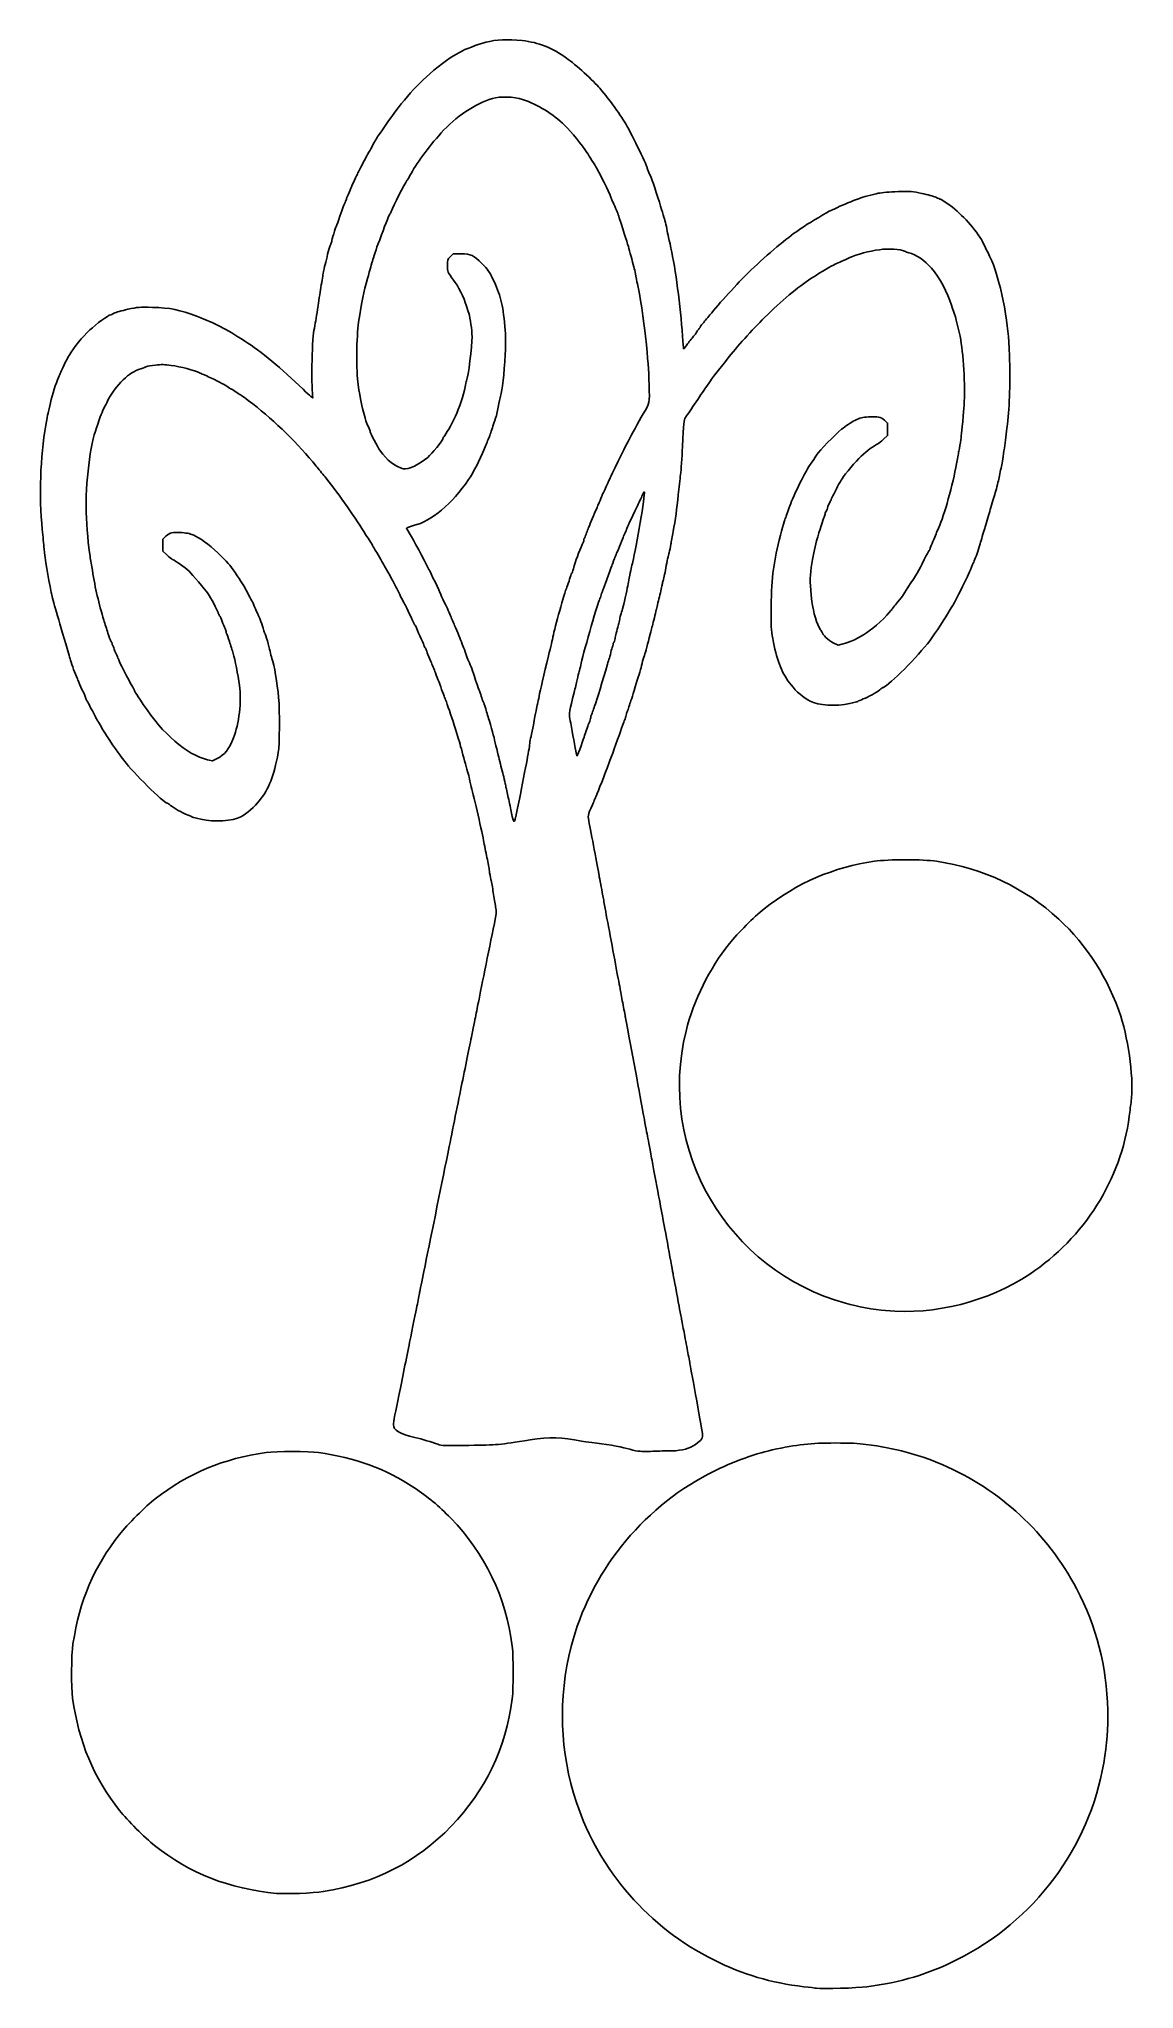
# Model space of a CAD drawing. Header units: centimetres. Extents: x -18.8 to 18.8, y -33.5 to 33.4.
import ezdxf

# ---------------------------------------------------------------- set-up
doc = ezdxf.new("R2010")
doc.units = ezdxf.units.CM
doc.header["$MEASUREMENT"] = 0
doc.layers.add('Layer 1', color=7, linetype='Continuous')

msp = doc.modelspace()

# ---------------------------------------------------------------- linework, layer by layer
at = {"layer": 'Layer 1'}
for points, knots in [([(1.77271, -15.00333), (1.69267, -14.99132), (1.52456, -14.95119), (1.39913, -14.91417), (1.39913, -14.91417), (1.16566, -14.84524), (0.62302, -14.75305), (0.19844, -14.71018), (0.19844, -14.71018), (0.06747, -14.69695), (-0.09327, -14.67498), (-0.15875, -14.66135), (-0.15875, -14.66135), (-0.83573, -14.52043), (-1.24951, -14.50977), (-1.91823, -14.61599), (-1.91823, -14.61599), (-3.01653, -14.79045), (-3.02093, -14.79086), (-4.02167, -14.80758), (-4.02167, -14.80758), (-4.90946, -14.82242), (-4.93883, -14.82128), (-5.09323, -14.76586), (-5.09323, -14.76586), (-5.28142, -14.69831), (-5.63379, -14.59473), (-5.87375, -14.53641), (-5.87375, -14.53641), (-6.40823, -14.40653), (-6.61458, -14.28471), (-6.61458, -14.09907), (-6.61458, -14.09907), (-6.61458, -14.04479), (-6.53084, -13.59171), (-6.42849, -13.09223), (-6.42849, -13.09223), (-6.32613, -12.59274), (-6.15972, -11.7733), (-6.05868, -11.27125), (-6.05868, -11.27125), (-5.95764, -10.7692), (-5.84413, -10.20961), (-5.80644, -10.02771), (-5.80644, -10.02771), (-5.76875, -9.84581), (-5.7274, -9.63745), (-5.71456, -9.56469), (-5.71456, -9.56469), (-5.70171, -9.49193), (-5.63613, -9.16451), (-5.56882, -8.83708), (-5.56882, -8.83708), (-5.37048, -7.87231), (-4.98934, -5.99619), (-4.74912, -4.80219), (-4.74912, -4.80219), (-4.62615, -4.191), (-4.41759, -3.16111), (-4.28564, -2.51354), (-4.28564, -2.51354), (-4.15369, -1.86597), (-3.99115, -1.06826), (-3.92444, -0.74083), (-3.92444, -0.74083), (-3.85773, -0.41341), (-3.79391, -0.0979), (-3.78262, -0.03969), (-3.78262, -0.03969), (-3.77133, 0.01852), (-3.74455, 0.15544), (-3.72311, 0.26458), (-3.72311, 0.26458), (-3.68136, 0.47712), (-3.38576, 1.93737), (-3.18876, 2.90423), (-3.18876, 2.90423), (-3.06988, 3.48771), (-3.06909, 3.49506), (-3.10659, 3.67152), (-3.10659, 3.67152), (-3.12742, 3.76951), (-3.16395, 3.98661), (-3.18777, 4.15396), (-3.18777, 4.15396), (-3.21159, 4.32131), (-3.24733, 4.52371), (-3.2672, 4.60375), (-3.2672, 4.60375), (-3.28707, 4.68379), (-3.31107, 4.81476), (-3.32053, 4.89479), (-3.32053, 4.89479), (-3.32998, 4.97483), (-3.36703, 5.18319), (-3.40286, 5.35781), (-3.40286, 5.35781), (-3.43869, 5.53244), (-3.49099, 5.79438), (-3.51908, 5.9399), (-3.51908, 5.9399), (-3.59948, 6.35637), (-3.89051, 7.61316), (-3.95796, 7.83522), (-3.95796, 7.83522), (-3.97845, 7.90266), (-3.99553, 7.98005), (-3.99592, 8.0072), (-3.99592, 8.0072), (-3.99631, 8.03435), (-4.0501, 8.24706), (-4.11545, 8.4799), (-4.11545, 8.4799), (-4.1808, 8.71273), (-4.27677, 9.05801), (-4.32872, 9.24719), (-4.32872, 9.24719), (-4.43287, 9.62644), (-4.80031, 10.74338), (-4.85532, 10.84792), (-4.85532, 10.84792), (-4.87447, 10.8843), (-4.92211, 11.00931), (-4.96119, 11.12573), (-4.96119, 11.12573), (-5.00028, 11.24215), (-5.04735, 11.37311), (-5.06581, 11.41677), (-5.06581, 11.41677), (-5.08426, 11.46043), (-5.13242, 11.58544), (-5.17282, 11.69458), (-5.17282, 11.69458), (-5.21322, 11.80372), (-5.28402, 11.97636), (-5.33015, 12.07823), (-5.33015, 12.07823), (-5.37628, 12.18009), (-5.43028, 12.31702), (-5.45015, 12.3825), (-5.45015, 12.3825), (-5.47002, 12.44798), (-5.50061, 12.51942), (-5.51813, 12.54125), (-5.51813, 12.54125), (-5.53566, 12.56308), (-5.55901, 12.6107), (-5.57004, 12.64708), (-5.57004, 12.64708), (-5.58107, 12.68346), (-5.64201, 12.82306), (-5.70546, 12.95729), (-5.70546, 12.95729), (-5.76892, 13.09153), (-5.82083, 13.21806), (-5.82083, 13.23848), (-5.82083, 13.23848), (-5.82083, 13.2589), (-5.83823, 13.29004), (-5.8595, 13.30769), (-5.8595, 13.30769), (-5.88076, 13.32534), (-5.90629, 13.36549), (-5.91623, 13.39692), (-5.91623, 13.39692), (-5.93564, 13.45827), (-6.17429, 13.95711), (-6.21571, 14.02292), (-6.21571, 14.02292), (-6.22945, 14.04474), (-6.31131, 14.20548), (-6.39761, 14.3801), (-6.39761, 14.3801), (-6.48392, 14.55473), (-6.59001, 14.76309), (-6.63339, 14.84313), (-6.63339, 14.84313), (-6.775, 15.10444), (-6.93099, 15.38469), (-6.9574, 15.42521), (-6.9574, 15.42521), (-6.97162, 15.44704), (-7.03307, 15.55419), (-7.09396, 15.66333), (-7.09396, 15.66333), (-7.15484, 15.77247), (-7.21895, 15.87963), (-7.23642, 15.90146), (-7.23642, 15.90146), (-7.25389, 15.92329), (-7.29663, 15.99472), (-7.3314, 16.06021), (-7.3314, 16.06021), (-7.36616, 16.12569), (-7.41857, 16.21499), (-7.44784, 16.25865), (-7.44784, 16.25865), (-7.50405, 16.34247), (-7.53241, 16.38659), (-7.62635, 16.53646), (-7.62635, 16.53646), (-7.96526, 17.07709), (-8.62526, 18.00486), (-8.96179, 18.41371), (-8.96179, 18.41371), (-9.05221, 18.52356), (-9.18907, 18.69083), (-9.26594, 18.78542), (-9.26594, 18.78542), (-9.88131, 19.54267), (-10.6717, 20.31723), (-11.43939, 20.91531), (-11.43939, 20.91531), (-11.65974, 21.08698), (-11.84197, 21.2204), (-11.87979, 21.23777), (-11.87979, 21.23777), (-11.90162, 21.24779), (-11.97591, 21.29542), (-12.04488, 21.34362), (-12.04488, 21.34362), (-12.11386, 21.39182), (-12.17684, 21.43125), (-12.18483, 21.43125), (-12.18483, 21.43125), (-12.19283, 21.43125), (-12.26126, 21.47292), (-12.33689, 21.52385), (-12.33689, 21.52385), (-12.41252, 21.57479), (-12.48553, 21.61646), (-12.49913, 21.61646), (-12.49913, 21.61646), (-12.51273, 21.61646), (-12.54265, 21.63289), (-12.56563, 21.65297), (-12.56563, 21.65297), (-12.5886, 21.67305), (-12.72051, 21.7401), (-12.85875, 21.80197), (-12.85875, 21.80197), (-12.99699, 21.86385), (-13.17063, 21.94157), (-13.2446, 21.9747), (-13.2446, 21.9747), (-13.45671, 22.06969), (-13.93065, 22.19507), (-14.24057, 22.23818), (-14.24057, 22.23818), (-14.46127, 22.26888), (-14.58076, 22.27181), (-14.77805, 22.25135), (-14.77805, 22.25135), (-14.91758, 22.23688), (-15.05203, 22.21418), (-15.07684, 22.2009), (-15.07684, 22.2009), (-15.10165, 22.18763), (-15.19315, 22.15275), (-15.28019, 22.1234), (-15.28019, 22.1234), (-15.51947, 22.04272), (-15.68143, 21.94175), (-15.89118, 21.74251), (-15.89118, 21.74251), (-16.08253, 21.56075), (-16.33064, 21.22204), (-16.43106, 21.0055), (-16.43106, 21.0055), (-16.46082, 20.94135), (-16.49654, 20.87099), (-16.51045, 20.84917), (-16.51045, 20.84917), (-16.56062, 20.77042), (-16.66726, 20.51065), (-16.72308, 20.33121), (-16.72308, 20.33121), (-16.75442, 20.23045), (-16.78988, 20.12421), (-16.80189, 20.0951), (-16.80189, 20.0951), (-17.01844, 19.57024), (-17.18869, 18.17426), (-17.15594, 17.19199), (-17.15594, 17.19199), (-17.13955, 16.70051), (-17.07851, 15.99467), (-17.02602, 15.68979), (-17.02602, 15.68979), (-17.00472, 15.5661), (-16.96902, 15.35094), (-16.94667, 15.21167), (-16.94667, 15.21167), (-16.84244, 14.56212), (-16.73058, 14.07807), (-16.54968, 13.49375), (-16.54968, 13.49375), (-16.5159, 13.38461), (-16.4552, 13.18816), (-16.4148, 13.05719), (-16.4148, 13.05719), (-16.3744, 12.92622), (-16.32572, 12.80027), (-16.30661, 12.77729), (-16.30661, 12.77729), (-16.28751, 12.75432), (-16.27188, 12.71633), (-16.27188, 12.69286), (-16.27188, 12.69286), (-16.27188, 12.6694), (-16.25997, 12.64285), (-16.24542, 12.63385), (-16.24542, 12.63385), (-16.23086, 12.62486), (-16.21896, 12.60064), (-16.21896, 12.58004), (-16.21896, 12.58004), (-16.21896, 12.55943), (-16.18324, 12.46459), (-16.13958, 12.36927), (-16.13958, 12.36927), (-16.09593, 12.27395), (-16.06021, 12.18898), (-16.06021, 12.18044), (-16.06021, 12.18044), (-16.06021, 12.14681), (-15.67437, 11.38217), (-15.59207, 11.25268), (-15.59207, 11.25268), (-15.54395, 11.17698), (-15.50458, 11.10618), (-15.50458, 11.09535), (-15.50458, 11.09535), (-15.50458, 11.07456), (-15.48922, 11.05019), (-15.1985, 10.60979), (-15.1985, 10.60979), (-14.52214, 9.58522), (-13.72108, 8.89516), (-12.99689, 8.71325), (-12.99689, 8.71325), (-12.99689, 8.71325), (-12.82499, 8.67007), (-12.82499, 8.67007), (-12.82499, 8.67007), (-12.82499, 8.67007), (-12.65844, 8.75467), (-12.65844, 8.75467), (-12.65844, 8.75467), (-12.40721, 8.88229), (-12.26505, 9.06407), (-12.10167, 9.46664), (-12.10167, 9.46664), (-11.91155, 9.93505), (-11.82169, 10.71751), (-11.89593, 11.25802), (-11.89593, 11.25802), (-11.94873, 11.64249), (-12.04936, 12.14661), (-12.11549, 12.35796), (-12.11549, 12.35796), (-12.14476, 12.45149), (-12.20044, 12.63518), (-12.23923, 12.76615), (-12.23923, 12.76615), (-12.27802, 12.89711), (-12.32017, 13.01558), (-12.3329, 13.02941), (-12.3329, 13.02941), (-12.34563, 13.04323), (-12.35604, 13.0712), (-12.35604, 13.09155), (-12.35604, 13.09155), (-12.35604, 13.11191), (-12.37255, 13.16608), (-12.39272, 13.21194), (-12.39272, 13.21194), (-12.41289, 13.25779), (-12.45647, 13.36675), (-12.48957, 13.45406), (-12.48957, 13.45406), (-12.52266, 13.54138), (-12.56428, 13.63067), (-12.58205, 13.6525), (-12.58205, 13.6525), (-12.59983, 13.67433), (-12.62291, 13.72195), (-12.63336, 13.75833), (-12.63336, 13.75833), (-12.65704, 13.84081), (-12.89291, 14.28921), (-12.97201, 14.40211), (-12.97201, 14.40211), (-13.08858, 14.56851), (-13.5152, 15.07038), (-13.62887, 15.17482), (-13.62887, 15.17482), (-13.78514, 15.31842), (-14.07682, 15.52805), (-14.1949, 15.58164), (-14.1949, 15.58164), (-14.224, 15.59485), (-14.31032, 15.664), (-14.38672, 15.73531), (-14.38672, 15.73531), (-14.38672, 15.73531), (-14.52563, 15.86497), (-14.52563, 15.86497), (-14.52563, 15.86497), (-14.52563, 15.86497), (-14.52563, 16.07252), (-14.52563, 16.07252), (-14.52563, 16.07252), (-14.52563, 16.07252), (-14.52563, 16.28007), (-14.52563, 16.28007), (-14.52563, 16.28007), (-14.52563, 16.28007), (-14.41997, 16.38057), (-14.41997, 16.38057), (-14.41997, 16.38057), (-14.29134, 16.50294), (-14.20129, 16.52275), (-13.87195, 16.50111), (-13.87195, 16.50111), (-13.65423, 16.48681), (-13.59604, 16.4716), (-13.40254, 16.37838), (-13.40254, 16.37838), (-13.14745, 16.25549), (-12.83552, 16.01256), (-12.51479, 15.68701), (-12.51479, 15.68701), (-12.25435, 15.42265), (-12.20033, 15.35622), (-11.97222, 15.01981), (-11.97222, 15.01981), (-11.79235, 14.75454), (-11.74626, 14.67732), (-11.58246, 14.36688), (-11.58246, 14.36688), (-11.52488, 14.25773), (-11.46848, 14.15653), (-11.45712, 14.14198), (-11.45712, 14.14198), (-11.44577, 14.12743), (-11.42735, 14.08576), (-11.4162, 14.04938), (-11.4162, 14.04938), (-11.40505, 14.01299), (-11.36242, 13.91179), (-11.32148, 13.82448), (-11.32148, 13.82448), (-11.21752, 13.60278), (-11.09621, 13.28632), (-11.073, 13.17625), (-11.073, 13.17625), (-11.06226, 13.12532), (-11.04456, 13.07174), (-11.03366, 13.05719), (-11.03366, 13.05719), (-11.00251, 13.0156), (-10.8768, 12.59627), (-10.84726, 12.43542), (-10.84726, 12.43542), (-10.83257, 12.35538), (-10.80395, 12.24227), (-10.78367, 12.18406), (-10.78367, 12.18406), (-10.70619, 11.96169), (-10.6002, 11.34467), (-10.55414, 10.84792), (-10.55414, 10.84792), (-10.51072, 10.37966), (-10.51912, 9.21281), (-10.56775, 8.95615), (-10.56775, 8.95615), (-10.72541, 8.12411), (-10.87991, 7.72898), (-11.21087, 7.31135), (-11.21087, 7.31135), (-11.37858, 7.09973), (-11.64527, 6.86845), (-11.85577, 6.75209), (-11.85577, 6.75209), (-12.11202, 6.61044), (-12.7649, 6.57131), (-13.22301, 6.67014), (-13.22301, 6.67014), (-13.36464, 6.70069), (-13.49243, 6.73446), (-13.50698, 6.74518), (-13.50698, 6.74518), (-13.52153, 6.75591), (-13.60488, 6.79291), (-13.69219, 6.82741), (-13.69219, 6.82741), (-13.88668, 6.90426), (-14.12861, 7.03886), (-14.2617, 7.14427), (-14.2617, 7.14427), (-14.31646, 7.18764), (-14.3686, 7.22313), (-14.37757, 7.22313), (-14.37757, 7.22313), (-14.48457, 7.22313), (-15.58551, 8.30223), (-15.83531, 8.65194), (-15.83531, 8.65194), (-15.86442, 8.69269), (-15.94237, 8.79566), (-16.00854, 8.88077), (-16.00854, 8.88077), (-16.14604, 9.05763), (-16.57569, 9.70289), (-16.61702, 9.79461), (-16.61702, 9.79461), (-16.6529, 9.87423), (-16.70308, 9.96011), (-16.73998, 10.00504), (-16.73998, 10.00504), (-16.75619, 10.02478), (-16.84886, 10.19572), (-16.94591, 10.3849), (-16.94591, 10.3849), (-17.04296, 10.57407), (-17.13341, 10.74017), (-17.14691, 10.75399), (-17.14691, 10.75399), (-17.16041, 10.76781), (-17.17146, 10.79566), (-17.17146, 10.81587), (-17.17146, 10.81587), (-17.17146, 10.83607), (-17.22504, 10.96424), (-17.29052, 11.10068), (-17.29052, 11.10068), (-17.35601, 11.23712), (-17.40958, 11.35525), (-17.40958, 11.3632), (-17.40958, 11.3632), (-17.40958, 11.37115), (-17.43255, 11.42813), (-17.46062, 11.48982), (-17.46062, 11.48982), (-17.54916, 11.68443), (-17.64309, 11.93943), (-17.69683, 12.13115), (-17.69683, 12.13115), (-17.72539, 12.23301), (-17.79829, 12.48304), (-17.85884, 12.68677), (-17.85884, 12.68677), (-18.16077, 13.70274), (-18.32926, 14.29511), (-18.35926, 14.44625), (-18.35926, 14.44625), (-18.46534, 14.98052), (-18.56843, 15.62282), (-18.60031, 15.94805), (-18.60031, 15.94805), (-18.6142, 16.08978), (-18.64313, 16.3853), (-18.66459, 16.60478), (-18.66459, 16.60478), (-18.77842, 17.76905), (-18.73515, 19.07168), (-18.54557, 20.18771), (-18.54557, 20.18771), (-18.51714, 20.35506), (-18.48248, 20.5396), (-18.46854, 20.59781), (-18.46854, 20.59781), (-18.4546, 20.65602), (-18.4175, 20.81676), (-18.38609, 20.955), (-18.38609, 20.955), (-18.32087, 21.2421), (-18.20029, 21.61783), (-18.10778, 21.82223), (-18.10778, 21.82223), (-18.07302, 21.89903), (-18.04458, 21.96916), (-18.04458, 21.97809), (-18.04458, 21.97809), (-18.04458, 21.99562), (-17.79712, 22.49521), (-17.74535, 22.58219), (-17.74535, 22.58219), (-17.57594, 22.86682), (-17.29151, 23.21505), (-17.03472, 23.45222), (-17.03472, 23.45222), (-16.81966, 23.65085), (-16.38322, 23.97125), (-16.32772, 23.97125), (-16.32772, 23.97125), (-16.31244, 23.97125), (-16.25548, 23.99622), (-16.20114, 24.02674), (-16.20114, 24.02674), (-16.1468, 24.05727), (-15.9351, 24.11811), (-15.7307, 24.16195), (-15.7307, 24.16195), (-15.3754, 24.23817), (-15.33813, 24.2411), (-14.88281, 24.22876), (-14.88281, 24.22876), (-14.25929, 24.21185), (-13.97208, 24.15297), (-13.335, 23.91141), (-13.335, 23.91141), (-12.74991, 23.68957), (-12.3814, 23.49918), (-11.7097, 23.07167), (-11.7097, 23.07167), (-11.17256, 22.72979), (-10.43915, 22.12248), (-9.71271, 21.41802), (-9.71271, 21.41802), (-9.46428, 21.17711), (-9.36355, 21.09388), (-9.37648, 21.14021), (-9.37648, 21.14021), (-9.43867, 21.36307), (-9.413, 23.06306), (-9.34184, 23.43451), (-9.34184, 23.43451), (-9.30062, 23.64969), (-9.26402, 23.86712), (-9.22033, 24.15646), (-9.22033, 24.15646), (-9.19726, 24.30926), (-9.14974, 24.61286), (-9.11474, 24.83115), (-9.11474, 24.83115), (-9.07973, 25.04943), (-9.03967, 25.29946), (-9.02571, 25.38677), (-9.02571, 25.38677), (-9.01176, 25.47408), (-8.98081, 25.61696), (-8.95694, 25.70427), (-8.95694, 25.70427), (-8.93308, 25.79158), (-8.89552, 25.94636), (-8.87348, 26.04823), (-8.87348, 26.04823), (-8.85145, 26.15009), (-8.81043, 26.28391), (-8.78233, 26.3456), (-8.78233, 26.3456), (-8.75424, 26.40728), (-8.73125, 26.4721), (-8.73125, 26.48962), (-8.73125, 26.48962), (-8.73125, 26.53525), (-8.60098, 26.96515), (-8.56995, 27.02192), (-8.56995, 27.02192), (-8.55563, 27.04813), (-8.50218, 27.19696), (-8.45117, 27.35265), (-8.45117, 27.35265), (-8.36108, 27.62765), (-8.3055, 27.77238), (-8.25372, 27.86688), (-8.25372, 27.86688), (-8.23987, 27.89215), (-8.22854, 27.92685), (-8.22854, 27.94399), (-8.22854, 27.94399), (-8.22854, 27.96113), (-8.18687, 28.06295), (-8.13594, 28.17026), (-8.13594, 28.17026), (-8.08501, 28.27756), (-8.04333, 28.37236), (-8.04333, 28.38094), (-8.04333, 28.38094), (-8.04333, 28.39766), (-7.86942, 28.77369), (-7.83121, 28.83958), (-7.83121, 28.83958), (-7.81855, 28.86141), (-7.74851, 28.99833), (-7.67557, 29.14385), (-7.67557, 29.14385), (-7.60263, 29.28938), (-7.50729, 29.46797), (-7.46372, 29.54073), (-7.46372, 29.54073), (-7.42014, 29.61349), (-7.36185, 29.72065), (-7.33417, 29.77885), (-7.33417, 29.77885), (-7.3065, 29.83706), (-7.21698, 29.98589), (-7.13525, 30.10958), (-7.13525, 30.10958), (-6.48599, 31.09215), (-5.98481, 31.69528), (-5.36676, 32.23782), (-5.36676, 32.23782), (-4.98161, 32.57591), (-4.56356, 32.87694), (-4.36563, 32.95873), (-4.36563, 32.95873), (-4.3438, 32.96775), (-4.30808, 32.98932), (-4.28625, 33.00666), (-4.28625, 33.00666), (-4.21859, 33.06041), (-3.7037, 33.25226), (-3.43958, 33.32212), (-3.43958, 33.32212), (-3.08783, 33.41516), (-2.68271, 33.43371), (-2.19604, 33.37907), (-2.19604, 33.37907), (-1.62128, 33.31453), (-1.18101, 33.14147), (-0.67199, 32.78), (-0.67199, 32.78), (-0.36788, 32.56404), (0.26836, 31.98709), (0.46938, 31.745), (0.46938, 31.745), (0.87989, 31.25062), (0.97404, 31.12194), (1.34066, 30.55414), (1.34066, 30.55414), (1.47947, 30.33916), (2.09021, 29.09303), (2.09021, 29.02479), (2.09021, 29.02479), (2.09021, 29.01104), (2.11832, 28.93695), (2.15268, 28.86015), (2.15268, 28.86015), (2.18704, 28.78335), (2.22929, 28.68595), (2.24657, 28.64369), (2.24657, 28.64369), (2.29206, 28.53245), (2.5199, 27.83061), (2.59096, 27.58281), (2.59096, 27.58281), (2.62435, 27.4664), (2.66753, 27.32352), (2.68693, 27.26531), (2.68693, 27.26531), (2.70632, 27.2071), (2.73603, 27.08804), (2.75293, 27.00073), (2.75293, 27.00073), (2.79628, 26.77688), (2.81692, 26.67963), (2.91018, 26.2599), (2.91018, 26.2599), (3.06559, 25.56041), (3.23422, 24.28255), (3.30821, 23.24365), (3.30821, 23.24365), (3.3248, 23.01081), (3.34227, 22.81636), (3.34704, 22.81154), (3.34704, 22.81154), (3.35181, 22.80671), (3.41328, 22.88227), (3.48364, 22.97945), (3.48364, 22.97945), (3.554, 23.07662), (3.65621, 23.20692), (3.71078, 23.26899), (3.71078, 23.26899), (3.76535, 23.33107), (3.81, 23.39356), (3.81, 23.40787), (3.81, 23.40787), (3.81, 23.42218), (3.83381, 23.45543), (3.86292, 23.48177), (3.86292, 23.48177), (3.89202, 23.50811), (3.91583, 23.54213), (3.91583, 23.55737), (3.91583, 23.55737), (3.91583, 23.57261), (3.95022, 23.62137), (3.99226, 23.66572), (3.99226, 23.66572), (4.03429, 23.71007), (4.15038, 23.84847), (4.25023, 23.97327), (4.25023, 23.97327), (4.53797, 24.33293), (5.23111, 25.09539), (5.55964, 25.41365), (5.55964, 25.41365), (6.09201, 25.92936), (6.81989, 26.55029), (7.19667, 26.81015), (7.19667, 26.81015), (7.23305, 26.83524), (7.30936, 26.88839), (7.36625, 26.92825), (7.36625, 26.92825), (7.42314, 26.96811), (7.49658, 27.01859), (7.52944, 27.04042), (7.52944, 27.04042), (7.62068, 27.10102), (8.36406, 27.54313), (8.37473, 27.54313), (8.37473, 27.54313), (8.37989, 27.54313), (8.49496, 27.59493), (8.63044, 27.65824), (8.63044, 27.65824), (8.83595, 27.75428), (9.11377, 27.86879), (9.37948, 27.96696), (9.37948, 27.96696), (9.48873, 28.00732), (9.83629, 28.10098), (10.02771, 28.14164), (10.02771, 28.14164), (10.14548, 28.16665), (10.42018, 28.18928), (10.70346, 28.19729), (10.70346, 28.19729), (11.15093, 28.20995), (11.20221, 28.20627), (11.52367, 28.13844), (11.52367, 28.13844), (11.71226, 28.09864), (11.92942, 28.03771), (12.00625, 28.00304), (12.00625, 28.00304), (12.08308, 27.96837), (12.1525, 27.94), (12.16051, 27.94), (12.16051, 27.94), (12.16852, 27.94), (12.28425, 27.86609), (12.41769, 27.77576), (12.41769, 27.77576), (12.81812, 27.50469), (13.29911, 26.99156), (13.56559, 26.55116), (13.56559, 26.55116), (13.60156, 26.49171), (13.86021, 25.96756), (13.9255, 25.82178), (13.9255, 25.82178), (14.06118, 25.51888), (14.26723, 24.76248), (14.35392, 24.24906), (14.35392, 24.24906), (14.47175, 23.55126), (14.50023, 23.27892), (14.52935, 22.57136), (14.52935, 22.57136), (14.56296, 21.75491), (14.53521, 20.84298), (14.45804, 20.2274), (14.45804, 20.2274), (14.43615, 20.05277), (14.39443, 19.7194), (14.36532, 19.48656), (14.36532, 19.48656), (14.33621, 19.25373), (14.28983, 18.95607), (14.26224, 18.8251), (14.26224, 18.8251), (14.23465, 18.69414), (14.18845, 18.47387), (14.15958, 18.33563), (14.15958, 18.33563), (14.13071, 18.19738), (14.06911, 17.95926), (14.0227, 17.80646), (14.0227, 17.80646), (13.97629, 17.65366), (13.89848, 17.39172), (13.84979, 17.22438), (13.84979, 17.22438), (13.80109, 17.05703), (13.72377, 16.79509), (13.67795, 16.64229), (13.67795, 16.64229), (13.63213, 16.48949), (13.56122, 16.25137), (13.52036, 16.11313), (13.52036, 16.11313), (13.4401, 15.84151), (13.38801, 15.69173), (13.32005, 15.5371), (13.32005, 15.5371), (13.2962, 15.48284), (13.266, 15.41165), (13.25293, 15.37891), (13.25293, 15.37891), (13.23986, 15.34616), (13.21841, 15.29259), (13.20527, 15.25984), (13.20527, 15.25984), (13.17645, 15.18803), (13.00564, 14.8259), (12.9178, 14.65038), (12.9178, 14.65038), (12.71077, 14.23669), (12.59603, 14.01735), (12.57064, 13.98676), (12.57064, 13.98676), (12.55477, 13.96764), (12.50657, 13.886), (12.46353, 13.80534), (12.46353, 13.80534), (12.37374, 13.63708), (11.96968, 13.02753), (11.7922, 12.7926), (11.7922, 12.7926), (11.39221, 12.26316), (10.4045, 11.27123), (10.20102, 11.19465), (10.20102, 11.19465), (10.18573, 11.18889), (10.13014, 11.15043), (10.07748, 11.10918), (10.07748, 11.10918), (9.94635, 11.00646), (9.70244, 10.8715), (9.51177, 10.79616), (9.51177, 10.79616), (9.42446, 10.76166), (9.34111, 10.72466), (9.32656, 10.71393), (9.32656, 10.71393), (9.31201, 10.70321), (9.18423, 10.66944), (9.0426, 10.63889), (9.0426, 10.63889), (8.57937, 10.53895), (7.9645, 10.57605), (7.68615, 10.72072), (7.68615, 10.72072), (7.47417, 10.83089), (7.20428, 11.06075), (7.03339, 11.27667), (7.03339, 11.27667), (6.731, 11.65875), (6.55982, 12.07221), (6.42898, 12.7366), (6.42898, 12.7366), (6.35442, 13.11519), (6.35031, 13.1705), (6.35195, 13.77156), (6.35195, 13.77156), (6.35493, 14.8598), (6.41712, 15.416), (6.62856, 16.24542), (6.62856, 16.24542), (6.74922, 16.71874), (6.8162, 16.95508), (6.84975, 17.02594), (6.84975, 17.02594), (6.86354, 17.05504), (6.91298, 17.19196), (6.95963, 17.33021), (6.95963, 17.33021), (7.04239, 17.57547), (7.10385, 17.71677), (7.32788, 18.17688), (7.32788, 18.17688), (7.49954, 18.52943), (7.59795, 18.703), (7.75352, 18.92762), (7.75352, 18.92762), (7.83288, 19.04221), (7.91227, 19.16122), (7.92995, 19.19209), (7.92995, 19.19209), (7.99217, 19.30072), (8.53335, 19.85364), (8.76566, 20.04593), (8.76566, 20.04593), (8.90445, 20.1608), (9.09126, 20.28409), (9.22185, 20.347), (9.22185, 20.347), (9.41564, 20.44036), (9.47375, 20.45556), (9.69154, 20.46986), (9.69154, 20.46986), (10.01475, 20.49109), (10.1132, 20.47053), (10.24095, 20.35511), (10.24095, 20.35511), (10.24095, 20.35511), (10.34521, 20.26093), (10.34521, 20.26093), (10.34521, 20.26093), (10.34521, 20.26093), (10.34521, 20.04707), (10.34521, 20.04707), (10.34521, 20.04707), (10.34521, 20.04707), (10.34521, 19.83322), (10.34521, 19.83322), (10.34521, 19.83322), (10.34521, 19.83322), (10.20669, 19.70317), (10.20669, 19.70317), (10.20669, 19.70317), (10.1305, 19.63164), (10.04418, 19.5624), (10.01487, 19.54929), (10.01487, 19.54929), (9.88272, 19.49022), (9.63518, 19.30649), (9.44139, 19.12365), (9.44139, 19.12365), (9.25155, 18.94455), (8.8916, 18.52072), (8.78336, 18.34885), (8.78336, 18.34885), (8.7467, 18.29065), (8.70185, 18.21921), (8.6837, 18.1901), (8.6837, 18.1901), (8.66555, 18.161), (8.60197, 18.03598), (8.54242, 17.91229), (8.54242, 17.91229), (8.48288, 17.7886), (8.40718, 17.63382), (8.37422, 17.56833), (8.37422, 17.56833), (8.34125, 17.50285), (8.2995, 17.40165), (8.28144, 17.34344), (8.28144, 17.34344), (8.26338, 17.28523), (8.23814, 17.22629), (8.22535, 17.21247), (8.22535, 17.21247), (8.21255, 17.19864), (8.20208, 17.17068), (8.20208, 17.15032), (8.20208, 17.15032), (8.20208, 17.12997), (8.18498, 17.07579), (8.16407, 17.02994), (8.16407, 17.02994), (8.12776, 16.95032), (8.01455, 16.58717), (7.91126, 16.21896), (7.91126, 16.21896), (7.83261, 15.93862), (7.78454, 15.69873), (7.7281, 15.30493), (7.7281, 15.30493), (7.67292, 14.9199), (7.67608, 14.75149), (7.74994, 14.14198), (7.74994, 14.14198), (7.79568, 13.76453), (7.92269, 13.35003), (8.04712, 13.17217), (8.04712, 13.17217), (8.07414, 13.13354), (8.09633, 13.09187), (8.09642, 13.07956), (8.09642, 13.07956), (8.09691, 13.01481), (8.32616, 12.80056), (8.47686, 12.72401), (8.47686, 12.72401), (8.47686, 12.72401), (8.64457, 12.63882), (8.64457, 12.63882), (8.64457, 12.63882), (8.64457, 12.63882), (8.81648, 12.682), (8.81648, 12.682), (8.81648, 12.682), (9.04418, 12.73919), (9.35617, 12.88677), (9.62237, 13.06321), (9.62237, 13.06321), (9.84814, 13.21285), (10.36252, 13.68097), (10.4605, 13.82598), (10.4605, 13.82598), (10.49168, 13.87211), (10.59458, 14.0021), (10.68917, 14.11484), (10.68917, 14.11484), (10.78376, 14.22757), (10.8671, 14.33338), (10.87438, 14.34996), (10.87438, 14.34996), (10.88165, 14.36654), (10.95819, 14.48726), (11.04447, 14.61823), (11.04447, 14.61823), (11.34722, 15.07783), (11.39796, 15.1649), (11.60318, 15.57693), (11.60318, 15.57693), (11.6846, 15.74042), (11.76097, 15.8802), (11.77289, 15.88757), (11.77289, 15.88757), (11.7848, 15.89493), (11.80216, 15.93127), (11.81146, 15.96832), (11.81146, 15.96832), (11.82076, 16.00537), (11.86165, 16.10967), (11.90233, 16.20008), (11.90233, 16.20008), (11.94302, 16.2905), (11.99148, 16.40615), (12.01003, 16.45708), (12.01003, 16.45708), (12.02857, 16.50802), (12.07152, 16.60922), (12.10545, 16.68198), (12.10545, 16.68198), (12.2812, 17.05878), (12.59334, 18.1804), (12.71292, 18.86479), (12.71292, 18.86479), (12.73707, 19.00304), (12.77311, 19.19949), (12.793, 19.30135), (12.793, 19.30135), (12.8129, 19.40322), (12.84167, 19.57586), (12.85693, 19.685), (12.85693, 19.685), (12.88251, 19.86789), (12.89741, 20.01551), (12.96509, 20.75656), (12.96509, 20.75656), (13.01668, 21.32138), (12.96161, 22.51929), (12.85685, 23.11135), (12.85685, 23.11135), (12.80221, 23.42012), (12.67381, 23.94074), (12.62194, 24.06385), (12.62194, 24.06385), (12.60967, 24.09296), (12.57412, 24.19883), (12.54293, 24.29913), (12.54293, 24.29913), (12.40505, 24.74253), (12.13621, 25.23832), (11.85013, 25.57676), (11.85013, 25.57676), (11.64021, 25.82512), (11.3163, 26.04412), (11.07196, 26.10291), (11.07196, 26.10291), (11.02877, 26.1133), (10.96174, 26.13776), (10.923, 26.15725), (10.923, 26.15725), (10.78044, 26.22901), (10.3873, 26.25178), (10.06369, 26.20702), (10.06369, 26.20702), (9.73519, 26.1616), (9.27768, 26.03942), (9.04998, 25.93631), (9.04998, 25.93631), (8.96927, 25.89976), (8.8437, 25.84253), (8.77094, 25.80913), (8.77094, 25.80913), (8.69818, 25.77574), (8.59697, 25.72953), (8.54604, 25.70644), (8.54604, 25.70644), (8.39519, 25.63805), (8.13967, 25.48691), (7.7149, 25.21479), (7.7149, 25.21479), (7.2883, 24.94151), (6.69043, 24.43952), (6.12701, 23.88156), (6.12701, 23.88156), (5.69672, 23.45543), (5.15906, 22.85655), (4.8551, 22.4648), (4.8551, 22.4648), (4.7969, 22.38978), (4.70165, 22.27099), (4.64344, 22.20081), (4.64344, 22.20081), (4.49539, 22.02233), (4.39087, 21.88632), (4.30653, 21.76241), (4.30653, 21.76241), (4.26675, 21.70396), (4.17745, 21.57546), (4.10809, 21.47684), (4.10809, 21.47684), (4.03873, 21.37822), (3.86406, 21.12224), (3.71993, 20.90799), (3.71993, 20.90799), (3.57581, 20.69373), (3.43649, 20.48696), (3.41033, 20.44848), (3.41033, 20.44848), (3.35078, 20.36088), (3.34221, 20.27843), (3.30632, 19.44688), (3.30632, 19.44688), (3.2903, 19.0758), (3.26094, 18.64717), (3.24107, 18.49438), (3.24107, 18.49438), (3.22121, 18.34158), (3.18592, 18.02606), (3.16266, 17.79323), (3.16266, 17.79323), (3.11565, 17.32275), (3.06381, 16.9529), (2.9865, 16.53646), (2.9865, 16.53646), (2.95813, 16.38366), (2.92328, 16.18771), (2.90906, 16.101), (2.90906, 16.101), (2.89483, 16.0143), (2.86579, 15.88333), (2.84452, 15.80996), (2.84452, 15.80996), (2.82325, 15.73659), (2.7748, 15.50392), (2.73686, 15.29292), (2.73686, 15.29292), (2.69891, 15.08191), (2.65776, 14.88546), (2.64542, 14.85635), (2.64542, 14.85635), (2.63308, 14.82725), (2.61717, 14.76772), (2.61006, 14.72406), (2.61006, 14.72406), (2.60296, 14.68041), (2.55974, 14.48991), (2.51402, 14.30073), (2.51402, 14.30073), (2.4683, 14.11155), (2.42046, 13.90915), (2.40771, 13.85094), (2.40771, 13.85094), (2.37895, 13.71963), (2.30712, 13.43206), (2.27224, 13.30854), (2.27224, 13.30854), (2.25785, 13.25761), (2.22431, 13.12664), (2.19769, 13.0175), (2.19769, 13.0175), (2.11898, 12.69473), (2.0388, 12.40302), (1.99771, 12.2899), (1.99771, 12.2899), (1.97656, 12.23169), (1.94223, 12.10667), (1.92141, 12.01208), (1.92141, 12.01208), (1.90059, 11.91749), (1.87105, 11.80439), (1.85577, 11.76073), (1.85577, 11.76073), (1.8233, 11.66798), (1.69935, 11.26437), (1.61607, 10.98021), (1.61607, 10.98021), (1.58408, 10.87107), (1.54126, 10.7401), (1.5209, 10.68917), (1.5209, 10.68917), (1.50054, 10.63823), (1.46939, 10.54298), (1.45168, 10.4775), (1.45168, 10.4775), (1.43397, 10.41202), (1.41073, 10.34653), (1.40003, 10.33198), (1.40003, 10.33198), (1.38932, 10.31743), (1.372, 10.2579), (1.36152, 10.19969), (1.36152, 10.19969), (1.35105, 10.14148), (1.33328, 10.08195), (1.32205, 10.0674), (1.32205, 10.0674), (1.31082, 10.05284), (1.27773, 9.9695), (1.24852, 9.88219), (1.24852, 9.88219), (1.18358, 9.68806), (0.99255, 9.15464), (0.86002, 8.7974), (0.86002, 8.7974), (0.80604, 8.65188), (0.7443, 8.48519), (0.72282, 8.42698), (0.72282, 8.42698), (0.66403, 8.26767), (0.39903, 7.59338), (0.35367, 7.48771), (0.35367, 7.48771), (0.33181, 7.43678), (0.30389, 7.37129), (0.29164, 7.34219), (0.29164, 7.34219), (0.27938, 7.31308), (0.24605, 7.23569), (0.21758, 7.17021), (0.21758, 7.17021), (0.0458, 6.77517), (0.05246, 6.81521), (0.10975, 6.52198), (0.10975, 6.52198), (0.2047, 6.03596), (0.42582, 4.85707), (0.45217, 4.69635), (0.45217, 4.69635), (0.46649, 4.60904), (0.49507, 4.45426), (0.5157, 4.3524), (0.5157, 4.3524), (0.53632, 4.25053), (0.57123, 4.06598), (0.59326, 3.94229), (0.59326, 3.94229), (0.61529, 3.8186), (0.65096, 3.62215), (0.67252, 3.50573), (0.67252, 3.50573), (0.77428, 2.9564), (1.00554, 1.71277), (1.10058, 1.20385), (1.10058, 1.20385), (1.12232, 1.08744), (1.15078, 0.93266), (1.16384, 0.8599), (1.16384, 0.8599), (1.17689, 0.78714), (1.21871, 0.56687), (1.25677, 0.37042), (1.25677, 0.37042), (1.29483, 0.17396), (1.33692, -0.05149), (1.35031, -0.13059), (1.35031, -0.13059), (1.3637, -0.20969), (1.39853, -0.40019), (1.4277, -0.55392), (1.4277, -0.55392), (1.64, -1.67261), (1.96083, -3.40112), (2.00012, -3.63792), (2.00012, -3.63792), (2.02185, -3.76884), (2.05582, -3.95339), (2.07561, -4.04803), (2.07561, -4.04803), (2.11835, -4.25247), (2.14805, -4.40765), (2.22247, -4.81542), (2.22247, -4.81542), (2.25301, -4.98277), (2.30037, -5.23875), (2.32772, -5.38427), (2.32772, -5.38427), (2.41327, -5.83953), (2.51368, -6.38057), (2.55605, -6.61458), (2.55605, -6.61458), (2.57844, -6.73828), (2.61362, -6.92282), (2.63422, -7.02469), (2.63422, -7.02469), (2.65482, -7.12655), (2.73751, -7.57304), (2.81797, -8.01688), (2.81797, -8.01688), (2.89844, -8.46071), (2.97594, -8.88339), (2.99021, -8.95615), (2.99021, -8.95615), (3.01778, -9.09678), (3.12227, -9.65447), (3.19098, -10.02771), (3.19098, -10.02771), (3.21375, -10.1514), (3.24834, -10.33595), (3.26784, -10.43781), (3.26784, -10.43781), (3.28734, -10.53968), (3.32887, -10.75994), (3.36013, -10.92729), (3.36013, -10.92729), (3.39139, -11.09464), (3.44532, -11.38039), (3.47996, -11.56229), (3.47996, -11.56229), (3.51461, -11.74419), (3.55478, -11.96446), (3.56923, -12.05177), (3.56923, -12.05177), (3.58368, -12.13908), (3.68543, -12.69123), (3.79535, -13.27877), (3.79535, -13.27877), (3.90527, -13.86631), (3.99521, -14.39678), (3.99521, -14.45759), (3.99521, -14.45759), (3.99521, -14.58822), (3.9155, -14.67852), (3.67038, -14.82557), (3.67038, -14.82557), (3.48721, -14.93546), (3.14599, -15.00717), (2.8527, -14.99742), (2.8527, -14.99742), (2.7462, -14.99388), (2.49238, -14.99868), (2.28865, -15.00807), (2.28865, -15.00807), (2.08492, -15.01747), (1.85274, -15.01534), (1.77271, -15.00333)], [0, 0, 0, 0, 0.00275482, 0.00275482, 0.00275482, 0.00275482, 0.00550964, 0.00550964, 0.00550964, 0.00550964, 0.00826446, 0.00826446, 0.00826446, 0.00826446, 0.01101928, 0.01101928, 0.01101928, 0.01101928, 0.0137741, 0.0137741, 0.0137741, 0.0137741, 0.01652893, 0.01652893, 0.01652893, 0.01652893, 0.01928375, 0.01928375, 0.01928375, 0.01928375, 0.02203857, 0.02203857, 0.02203857, 0.02203857, 0.02479339, 0.02479339, 0.02479339, 0.02479339, 0.02754821, 0.02754821, 0.02754821, 0.02754821, 0.03030303, 0.03030303, 0.03030303, 0.03030303, 0.03305785, 0.03305785, 0.03305785, 0.03305785, 0.03581267, 0.03581267, 0.03581267, 0.03581267, 0.03856749, 0.03856749, 0.03856749, 0.03856749, 0.04132231, 0.04132231, 0.04132231, 0.04132231, 0.04407713, 0.04407713, 0.04407713, 0.04407713, 0.04683196, 0.04683196, 0.04683196, 0.04683196, 0.04958678, 0.04958678, 0.04958678, 0.04958678, 0.0523416, 0.0523416, 0.0523416, 0.0523416, 0.05509642, 0.05509642, 0.05509642, 0.05509642, 0.05785124, 0.05785124, 0.05785124, 0.05785124, 0.06060606, 0.06060606, 0.06060606, 0.06060606, 0.06336088, 0.06336088, 0.06336088, 0.06336088, 0.0661157, 0.0661157, 0.0661157, 0.0661157, 0.06887052, 0.06887052, 0.06887052, 0.06887052, 0.07162534, 0.07162534, 0.07162534, 0.07162534, 0.07438017, 0.07438017, 0.07438017, 0.07438017, 0.07713499, 0.07713499, 0.07713499, 0.07713499, 0.07988981, 0.07988981, 0.07988981, 0.07988981, 0.08264463, 0.08264463, 0.08264463, 0.08264463, 0.08539945, 0.08539945, 0.08539945, 0.08539945, 0.08815427, 0.08815427, 0.08815427, 0.08815427, 0.09090909, 0.09090909, 0.09090909, 0.09090909, 0.09366391, 0.09366391, 0.09366391, 0.09366391, 0.09641873, 0.09641873, 0.09641873, 0.09641873, 0.09917355, 0.09917355, 0.09917355, 0.09917355, 0.10192837, 0.10192837, 0.10192837, 0.10192837, 0.1046832, 0.1046832, 0.1046832, 0.1046832, 0.10743802, 0.10743802, 0.10743802, 0.10743802, 0.11019284, 0.11019284, 0.11019284, 0.11019284, 0.11294766, 0.11294766, 0.11294766, 0.11294766, 0.11570248, 0.11570248, 0.11570248, 0.11570248, 0.1184573, 0.1184573, 0.1184573, 0.1184573, 0.12121212, 0.12121212, 0.12121212, 0.12121212, 0.12396694, 0.12396694, 0.12396694, 0.12396694, 0.12672176, 0.12672176, 0.12672176, 0.12672176, 0.12947658, 0.12947658, 0.12947658, 0.12947658, 0.1322314, 0.1322314, 0.1322314, 0.1322314, 0.13498623, 0.13498623, 0.13498623, 0.13498623, 0.13774105, 0.13774105, 0.13774105, 0.13774105, 0.14049587, 0.14049587, 0.14049587, 0.14049587, 0.14325069, 0.14325069, 0.14325069, 0.14325069, 0.14600551, 0.14600551, 0.14600551, 0.14600551, 0.14876033, 0.14876033, 0.14876033, 0.14876033, 0.15151515, 0.15151515, 0.15151515, 0.15151515, 0.15426997, 0.15426997, 0.15426997, 0.15426997, 0.15702479, 0.15702479, 0.15702479, 0.15702479, 0.15977961, 0.15977961, 0.15977961, 0.15977961, 0.16253444, 0.16253444, 0.16253444, 0.16253444, 0.16528926, 0.16528926, 0.16528926, 0.16528926, 0.16804408, 0.16804408, 0.16804408, 0.16804408, 0.1707989, 0.1707989, 0.1707989, 0.1707989, 0.17355372, 0.17355372, 0.17355372, 0.17355372, 0.17630854, 0.17630854, 0.17630854, 0.17630854, 0.17906336, 0.17906336, 0.17906336, 0.17906336, 0.18181818, 0.18181818, 0.18181818, 0.18181818, 0.184573, 0.184573, 0.184573, 0.184573, 0.18732782, 0.18732782, 0.18732782, 0.18732782, 0.19008264, 0.19008264, 0.19008264, 0.19008264, 0.19283747, 0.19283747, 0.19283747, 0.19283747, 0.19559229, 0.19559229, 0.19559229, 0.19559229, 0.19834711, 0.19834711, 0.19834711, 0.19834711, 0.20110193, 0.20110193, 0.20110193, 0.20110193, 0.20385675, 0.20385675, 0.20385675, 0.20385675, 0.20661157, 0.20661157, 0.20661157, 0.20661157, 0.20936639, 0.20936639, 0.20936639, 0.20936639, 0.21212121, 0.21212121, 0.21212121, 0.21212121, 0.21487603, 0.21487603, 0.21487603, 0.21487603, 0.21763085, 0.21763085, 0.21763085, 0.21763085, 0.22038567, 0.22038567, 0.22038567, 0.22038567, 0.2231405, 0.2231405, 0.2231405, 0.2231405, 0.22589532, 0.22589532, 0.22589532, 0.22589532, 0.22865014, 0.22865014, 0.22865014, 0.22865014, 0.23140496, 0.23140496, 0.23140496, 0.23140496, 0.23415978, 0.23415978, 0.23415978, 0.23415978, 0.2369146, 0.2369146, 0.2369146, 0.2369146, 0.23966942, 0.23966942, 0.23966942, 0.23966942, 0.24242424, 0.24242424, 0.24242424, 0.24242424, 0.24517906, 0.24517906, 0.24517906, 0.24517906, 0.24793388, 0.24793388, 0.24793388, 0.24793388, 0.25068871, 0.25068871, 0.25068871, 0.25068871, 0.25344353, 0.25344353, 0.25344353, 0.25344353, 0.25619835, 0.25619835, 0.25619835, 0.25619835, 0.25895317, 0.25895317, 0.25895317, 0.25895317, 0.26170799, 0.26170799, 0.26170799, 0.26170799, 0.26446281, 0.26446281, 0.26446281, 0.26446281, 0.26721763, 0.26721763, 0.26721763, 0.26721763, 0.26997245, 0.26997245, 0.26997245, 0.26997245, 0.27272727, 0.27272727, 0.27272727, 0.27272727, 0.27548209, 0.27548209, 0.27548209, 0.27548209, 0.27823691, 0.27823691, 0.27823691, 0.27823691, 0.28099174, 0.28099174, 0.28099174, 0.28099174, 0.28374656, 0.28374656, 0.28374656, 0.28374656, 0.28650138, 0.28650138, 0.28650138, 0.28650138, 0.2892562, 0.2892562, 0.2892562, 0.2892562, 0.29201102, 0.29201102, 0.29201102, 0.29201102, 0.29476584, 0.29476584, 0.29476584, 0.29476584, 0.29752066, 0.29752066, 0.29752066, 0.29752066, 0.30027548, 0.30027548, 0.30027548, 0.30027548, 0.3030303, 0.3030303, 0.3030303, 0.3030303, 0.30578512, 0.30578512, 0.30578512, 0.30578512, 0.30853994, 0.30853994, 0.30853994, 0.30853994, 0.31129477, 0.31129477, 0.31129477, 0.31129477, 0.31404959, 0.31404959, 0.31404959, 0.31404959, 0.31680441, 0.31680441, 0.31680441, 0.31680441, 0.31955923, 0.31955923, 0.31955923, 0.31955923, 0.32231405, 0.32231405, 0.32231405, 0.32231405, 0.32506887, 0.32506887, 0.32506887, 0.32506887, 0.32782369, 0.32782369, 0.32782369, 0.32782369, 0.33057851, 0.33057851, 0.33057851, 0.33057851, 0.33333333, 0.33333333, 0.33333333, 0.33333333, 0.33608815, 0.33608815, 0.33608815, 0.33608815, 0.33884298, 0.33884298, 0.33884298, 0.33884298, 0.3415978, 0.3415978, 0.3415978, 0.3415978, 0.34435262, 0.34435262, 0.34435262, 0.34435262, 0.34710744, 0.34710744, 0.34710744, 0.34710744, 0.34986226, 0.34986226, 0.34986226, 0.34986226, 0.35261708, 0.35261708, 0.35261708, 0.35261708, 0.3553719, 0.3553719, 0.3553719, 0.3553719, 0.35812672, 0.35812672, 0.35812672, 0.35812672, 0.36088154, 0.36088154, 0.36088154, 0.36088154, 0.36363636, 0.36363636, 0.36363636, 0.36363636, 0.36639118, 0.36639118, 0.36639118, 0.36639118, 0.36914601, 0.36914601, 0.36914601, 0.36914601, 0.37190083, 0.37190083, 0.37190083, 0.37190083, 0.37465565, 0.37465565, 0.37465565, 0.37465565, 0.37741047, 0.37741047, 0.37741047, 0.37741047, 0.38016529, 0.38016529, 0.38016529, 0.38016529, 0.38292011, 0.38292011, 0.38292011, 0.38292011, 0.38567493, 0.38567493, 0.38567493, 0.38567493, 0.38842975, 0.38842975, 0.38842975, 0.38842975, 0.39118457, 0.39118457, 0.39118457, 0.39118457, 0.39393939, 0.39393939, 0.39393939, 0.39393939, 0.39669421, 0.39669421, 0.39669421, 0.39669421, 0.39944904, 0.39944904, 0.39944904, 0.39944904, 0.40220386, 0.40220386, 0.40220386, 0.40220386, 0.40495868, 0.40495868, 0.40495868, 0.40495868, 0.4077135, 0.4077135, 0.4077135, 0.4077135, 0.41046832, 0.41046832, 0.41046832, 0.41046832, 0.41322314, 0.41322314, 0.41322314, 0.41322314, 0.41597796, 0.41597796, 0.41597796, 0.41597796, 0.41873278, 0.41873278, 0.41873278, 0.41873278, 0.4214876, 0.4214876, 0.4214876, 0.4214876, 0.42424242, 0.42424242, 0.42424242, 0.42424242, 0.42699725, 0.42699725, 0.42699725, 0.42699725, 0.42975207, 0.42975207, 0.42975207, 0.42975207, 0.43250689, 0.43250689, 0.43250689, 0.43250689, 0.43526171, 0.43526171, 0.43526171, 0.43526171, 0.43801653, 0.43801653, 0.43801653, 0.43801653, 0.44077135, 0.44077135, 0.44077135, 0.44077135, 0.44352617, 0.44352617, 0.44352617, 0.44352617, 0.44628099, 0.44628099, 0.44628099, 0.44628099, 0.44903581, 0.44903581, 0.44903581, 0.44903581, 0.45179063, 0.45179063, 0.45179063, 0.45179063, 0.45454545, 0.45454545, 0.45454545, 0.45454545, 0.45730028, 0.45730028, 0.45730028, 0.45730028, 0.4600551, 0.4600551, 0.4600551, 0.4600551, 0.46280992, 0.46280992, 0.46280992, 0.46280992, 0.46556474, 0.46556474, 0.46556474, 0.46556474, 0.46831956, 0.46831956, 0.46831956, 0.46831956, 0.47107438, 0.47107438, 0.47107438, 0.47107438, 0.4738292, 0.4738292, 0.4738292, 0.4738292, 0.47658402, 0.47658402, 0.47658402, 0.47658402, 0.47933884, 0.47933884, 0.47933884, 0.47933884, 0.48209366, 0.48209366, 0.48209366, 0.48209366, 0.48484848, 0.48484848, 0.48484848, 0.48484848, 0.48760331, 0.48760331, 0.48760331, 0.48760331, 0.49035813, 0.49035813, 0.49035813, 0.49035813, 0.49311295, 0.49311295, 0.49311295, 0.49311295, 0.49586777, 0.49586777, 0.49586777, 0.49586777, 0.49862259, 0.49862259, 0.49862259, 0.49862259, 0.50137741, 0.50137741, 0.50137741, 0.50137741, 0.50413223, 0.50413223, 0.50413223, 0.50413223, 0.50688705, 0.50688705, 0.50688705, 0.50688705, 0.50964187, 0.50964187, 0.50964187, 0.50964187, 0.51239669, 0.51239669, 0.51239669, 0.51239669, 0.51515152, 0.51515152, 0.51515152, 0.51515152, 0.51790634, 0.51790634, 0.51790634, 0.51790634, 0.52066116, 0.52066116, 0.52066116, 0.52066116, 0.52341598, 0.52341598, 0.52341598, 0.52341598, 0.5261708, 0.5261708, 0.5261708, 0.5261708, 0.52892562, 0.52892562, 0.52892562, 0.52892562, 0.53168044, 0.53168044, 0.53168044, 0.53168044, 0.53443526, 0.53443526, 0.53443526, 0.53443526, 0.53719008, 0.53719008, 0.53719008, 0.53719008, 0.5399449, 0.5399449, 0.5399449, 0.5399449, 0.54269972, 0.54269972, 0.54269972, 0.54269972, 0.54545455, 0.54545455, 0.54545455, 0.54545455, 0.54820937, 0.54820937, 0.54820937, 0.54820937, 0.55096419, 0.55096419, 0.55096419, 0.55096419, 0.55371901, 0.55371901, 0.55371901, 0.55371901, 0.55647383, 0.55647383, 0.55647383, 0.55647383, 0.55922865, 0.55922865, 0.55922865, 0.55922865, 0.56198347, 0.56198347, 0.56198347, 0.56198347, 0.56473829, 0.56473829, 0.56473829, 0.56473829, 0.56749311, 0.56749311, 0.56749311, 0.56749311, 0.57024793, 0.57024793, 0.57024793, 0.57024793, 0.57300275, 0.57300275, 0.57300275, 0.57300275, 0.57575758, 0.57575758, 0.57575758, 0.57575758, 0.5785124, 0.5785124, 0.5785124, 0.5785124, 0.58126722, 0.58126722, 0.58126722, 0.58126722, 0.58402204, 0.58402204, 0.58402204, 0.58402204, 0.58677686, 0.58677686, 0.58677686, 0.58677686, 0.58953168, 0.58953168, 0.58953168, 0.58953168, 0.5922865, 0.5922865, 0.5922865, 0.5922865, 0.59504132, 0.59504132, 0.59504132, 0.59504132, 0.59779614, 0.59779614, 0.59779614, 0.59779614, 0.60055096, 0.60055096, 0.60055096, 0.60055096, 0.60330579, 0.60330579, 0.60330579, 0.60330579, 0.60606061, 0.60606061, 0.60606061, 0.60606061, 0.60881543, 0.60881543, 0.60881543, 0.60881543, 0.61157025, 0.61157025, 0.61157025, 0.61157025, 0.61432507, 0.61432507, 0.61432507, 0.61432507, 0.61707989, 0.61707989, 0.61707989, 0.61707989, 0.61983471, 0.61983471, 0.61983471, 0.61983471, 0.62258953, 0.62258953, 0.62258953, 0.62258953, 0.62534435, 0.62534435, 0.62534435, 0.62534435, 0.62809917, 0.62809917, 0.62809917, 0.62809917, 0.63085399, 0.63085399, 0.63085399, 0.63085399, 0.63360882, 0.63360882, 0.63360882, 0.63360882, 0.63636364, 0.63636364, 0.63636364, 0.63636364, 0.63911846, 0.63911846, 0.63911846, 0.63911846, 0.64187328, 0.64187328, 0.64187328, 0.64187328, 0.6446281, 0.6446281, 0.6446281, 0.6446281, 0.64738292, 0.64738292, 0.64738292, 0.64738292, 0.65013774, 0.65013774, 0.65013774, 0.65013774, 0.65289256, 0.65289256, 0.65289256, 0.65289256, 0.65564738, 0.65564738, 0.65564738, 0.65564738, 0.6584022, 0.6584022, 0.6584022, 0.6584022, 0.66115702, 0.66115702, 0.66115702, 0.66115702, 0.66391185, 0.66391185, 0.66391185, 0.66391185, 0.66666667, 0.66666667, 0.66666667, 0.66666667, 0.66942149, 0.66942149, 0.66942149, 0.66942149, 0.67217631, 0.67217631, 0.67217631, 0.67217631, 0.67493113, 0.67493113, 0.67493113, 0.67493113, 0.67768595, 0.67768595, 0.67768595, 0.67768595, 0.68044077, 0.68044077, 0.68044077, 0.68044077, 0.68319559, 0.68319559, 0.68319559, 0.68319559, 0.68595041, 0.68595041, 0.68595041, 0.68595041, 0.68870523, 0.68870523, 0.68870523, 0.68870523, 0.69146006, 0.69146006, 0.69146006, 0.69146006, 0.69421488, 0.69421488, 0.69421488, 0.69421488, 0.6969697, 0.6969697, 0.6969697, 0.6969697, 0.69972452, 0.69972452, 0.69972452, 0.69972452, 0.70247934, 0.70247934, 0.70247934, 0.70247934, 0.70523416, 0.70523416, 0.70523416, 0.70523416, 0.70798898, 0.70798898, 0.70798898, 0.70798898, 0.7107438, 0.7107438, 0.7107438, 0.7107438, 0.71349862, 0.71349862, 0.71349862, 0.71349862, 0.71625344, 0.71625344, 0.71625344, 0.71625344, 0.71900826, 0.71900826, 0.71900826, 0.71900826, 0.72176309, 0.72176309, 0.72176309, 0.72176309, 0.72451791, 0.72451791, 0.72451791, 0.72451791, 0.72727273, 0.72727273, 0.72727273, 0.72727273, 0.73002755, 0.73002755, 0.73002755, 0.73002755, 0.73278237, 0.73278237, 0.73278237, 0.73278237, 0.73553719, 0.73553719, 0.73553719, 0.73553719, 0.73829201, 0.73829201, 0.73829201, 0.73829201, 0.74104683, 0.74104683, 0.74104683, 0.74104683, 0.74380165, 0.74380165, 0.74380165, 0.74380165, 0.74655647, 0.74655647, 0.74655647, 0.74655647, 0.74931129, 0.74931129, 0.74931129, 0.74931129, 0.75206612, 0.75206612, 0.75206612, 0.75206612, 0.75482094, 0.75482094, 0.75482094, 0.75482094, 0.75757576, 0.75757576, 0.75757576, 0.75757576, 0.76033058, 0.76033058, 0.76033058, 0.76033058, 0.7630854, 0.7630854, 0.7630854, 0.7630854, 0.76584022, 0.76584022, 0.76584022, 0.76584022, 0.76859504, 0.76859504, 0.76859504, 0.76859504, 0.77134986, 0.77134986, 0.77134986, 0.77134986, 0.77410468, 0.77410468, 0.77410468, 0.77410468, 0.7768595, 0.7768595, 0.7768595, 0.7768595, 0.77961433, 0.77961433, 0.77961433, 0.77961433, 0.78236915, 0.78236915, 0.78236915, 0.78236915, 0.78512397, 0.78512397, 0.78512397, 0.78512397, 0.78787879, 0.78787879, 0.78787879, 0.78787879, 0.79063361, 0.79063361, 0.79063361, 0.79063361, 0.79338843, 0.79338843, 0.79338843, 0.79338843, 0.79614325, 0.79614325, 0.79614325, 0.79614325, 0.79889807, 0.79889807, 0.79889807, 0.79889807, 0.80165289, 0.80165289, 0.80165289, 0.80165289, 0.80440771, 0.80440771, 0.80440771, 0.80440771, 0.80716253, 0.80716253, 0.80716253, 0.80716253, 0.80991736, 0.80991736, 0.80991736, 0.80991736, 0.81267218, 0.81267218, 0.81267218, 0.81267218, 0.815427, 0.815427, 0.815427, 0.815427, 0.81818182, 0.81818182, 0.81818182, 0.81818182, 0.82093664, 0.82093664, 0.82093664, 0.82093664, 0.82369146, 0.82369146, 0.82369146, 0.82369146, 0.82644628, 0.82644628, 0.82644628, 0.82644628, 0.8292011, 0.8292011, 0.8292011, 0.8292011, 0.83195592, 0.83195592, 0.83195592, 0.83195592, 0.83471074, 0.83471074, 0.83471074, 0.83471074, 0.83746556, 0.83746556, 0.83746556, 0.83746556, 0.84022039, 0.84022039, 0.84022039, 0.84022039, 0.84297521, 0.84297521, 0.84297521, 0.84297521, 0.84573003, 0.84573003, 0.84573003, 0.84573003, 0.84848485, 0.84848485, 0.84848485, 0.84848485, 0.85123967, 0.85123967, 0.85123967, 0.85123967, 0.85399449, 0.85399449, 0.85399449, 0.85399449, 0.85674931, 0.85674931, 0.85674931, 0.85674931, 0.85950413, 0.85950413, 0.85950413, 0.85950413, 0.86225895, 0.86225895, 0.86225895, 0.86225895, 0.86501377, 0.86501377, 0.86501377, 0.86501377, 0.8677686, 0.8677686, 0.8677686, 0.8677686, 0.87052342, 0.87052342, 0.87052342, 0.87052342, 0.87327824, 0.87327824, 0.87327824, 0.87327824, 0.87603306, 0.87603306, 0.87603306, 0.87603306, 0.87878788, 0.87878788, 0.87878788, 0.87878788, 0.8815427, 0.8815427, 0.8815427, 0.8815427, 0.88429752, 0.88429752, 0.88429752, 0.88429752, 0.88705234, 0.88705234, 0.88705234, 0.88705234, 0.88980716, 0.88980716, 0.88980716, 0.88980716, 0.89256198, 0.89256198, 0.89256198, 0.89256198, 0.8953168, 0.8953168, 0.8953168, 0.8953168, 0.89807163, 0.89807163, 0.89807163, 0.89807163, 0.90082645, 0.90082645, 0.90082645, 0.90082645, 0.90358127, 0.90358127, 0.90358127, 0.90358127, 0.90633609, 0.90633609, 0.90633609, 0.90633609, 0.90909091, 0.90909091, 0.90909091, 0.90909091, 0.91184573, 0.91184573, 0.91184573, 0.91184573, 0.91460055, 0.91460055, 0.91460055, 0.91460055, 0.91735537, 0.91735537, 0.91735537, 0.91735537, 0.92011019, 0.92011019, 0.92011019, 0.92011019, 0.92286501, 0.92286501, 0.92286501, 0.92286501, 0.92561983, 0.92561983, 0.92561983, 0.92561983, 0.92837466, 0.92837466, 0.92837466, 0.92837466, 0.93112948, 0.93112948, 0.93112948, 0.93112948, 0.9338843, 0.9338843, 0.9338843, 0.9338843, 0.93663912, 0.93663912, 0.93663912, 0.93663912, 0.93939394, 0.93939394, 0.93939394, 0.93939394, 0.94214876, 0.94214876, 0.94214876, 0.94214876, 0.94490358, 0.94490358, 0.94490358, 0.94490358, 0.9476584, 0.9476584, 0.9476584, 0.9476584, 0.95041322, 0.95041322, 0.95041322, 0.95041322, 0.95316804, 0.95316804, 0.95316804, 0.95316804, 0.95592287, 0.95592287, 0.95592287, 0.95592287, 0.95867769, 0.95867769, 0.95867769, 0.95867769, 0.96143251, 0.96143251, 0.96143251, 0.96143251, 0.96418733, 0.96418733, 0.96418733, 0.96418733, 0.96694215, 0.96694215, 0.96694215, 0.96694215, 0.96969697, 0.96969697, 0.96969697, 0.96969697, 0.97245179, 0.97245179, 0.97245179, 0.97245179, 0.97520661, 0.97520661, 0.97520661, 0.97520661, 0.97796143, 0.97796143, 0.97796143, 0.97796143, 0.98071625, 0.98071625, 0.98071625, 0.98071625, 0.98347107, 0.98347107, 0.98347107, 0.98347107, 0.9862259, 0.9862259, 0.9862259, 0.9862259, 0.98898072, 0.98898072, 0.98898072, 0.98898072, 0.99173554, 0.99173554, 0.99173554, 0.99173554, 0.99449036, 0.99449036, 0.99449036, 0.99449036, 1, 1, 1, 1]), ([(-2.02826, 8.70479), (-1.97497, 8.98856), (-1.93139, 9.25097), (-1.93141, 9.28793), (-1.93141, 9.28793), (-1.93144, 9.32489), (-1.91289, 9.42609), (-1.8902, 9.51283), (-1.8902, 9.51283), (-1.8675, 9.59956), (-1.83092, 9.77172), (-1.80891, 9.89542), (-1.80891, 9.89542), (-1.72631, 10.35962), (-1.6959, 10.52014), (-1.67106, 10.62302), (-1.67106, 10.62302), (-1.657, 10.68123), (-1.63185, 10.80029), (-1.61515, 10.8876), (-1.61515, 10.8876), (-1.57396, 11.10304), (-1.45289, 11.6242), (-1.29246, 12.27667), (-1.29246, 12.27667), (-1.2191, 12.57498), (-1.1499, 12.86669), (-1.13866, 12.9249), (-1.13866, 12.9249), (-1.07508, 13.25437), (-0.74608, 14.42791), (-0.66023, 14.63146), (-0.66023, 14.63146), (-0.63261, 14.69694), (-0.59039, 14.82196), (-0.5664, 14.90927), (-0.5664, 14.90927), (-0.54241, 14.99658), (-0.51141, 15.08223), (-0.49751, 15.0996), (-0.49751, 15.0996), (-0.48362, 15.11697), (-0.45642, 15.18841), (-0.43708, 15.25835), (-0.43708, 15.25835), (-0.36764, 15.50946), (-0.23475, 15.87622), (-0.13589, 16.08956), (-0.13589, 16.08956), (-0.10481, 16.15664), (-0.07938, 16.22868), (-0.07938, 16.24964), (-0.07938, 16.24964), (-0.07938, 16.2706), (-0.0699, 16.29906), (-0.05832, 16.31289), (-0.05832, 16.31289), (-0.04674, 16.32671), (-0.02155, 16.38565), (-0.00236, 16.44385), (-0.00236, 16.44385), (0.01684, 16.50206), (0.04746, 16.58541), (0.06568, 16.62906), (0.06568, 16.62906), (0.0839, 16.67272), (0.13221, 16.79178), (0.17304, 16.89365), (0.17304, 16.89365), (0.21387, 16.99551), (0.28094, 17.15357), (0.32208, 17.24488), (0.32208, 17.24488), (0.36322, 17.3362), (0.39688, 17.41627), (0.39688, 17.42281), (0.39688, 17.42281), (0.39688, 17.42936), (0.43259, 17.5127), (0.47625, 17.60802), (0.47625, 17.60802), (0.51991, 17.70334), (0.55563, 17.78669), (0.55563, 17.79325), (0.55563, 17.79325), (0.55563, 17.7998), (0.61516, 17.93077), (0.68792, 18.08427), (0.68792, 18.08427), (0.76068, 18.23778), (0.82021, 18.36927), (0.82021, 18.37648), (0.82021, 18.37648), (0.82021, 18.3915), (1.36509, 19.49251), (1.40232, 19.55271), (1.40232, 19.55271), (1.41582, 19.57454), (1.44955, 19.64002), (1.47729, 19.69823), (1.47729, 19.69823), (1.53999, 19.82982), (1.79194, 20.28981), (1.95553, 20.57135), (1.95553, 20.57135), (2.20121, 20.99418), (2.17981, 20.88959), (2.16075, 21.57453), (2.16075, 21.57453), (2.1454, 22.126), (2.12667, 22.38092), (2.03812, 23.24365), (2.03812, 23.24365), (1.99282, 23.68507), (1.82439, 24.79325), (1.77474, 24.97667), (1.77474, 24.97667), (1.76095, 25.0276), (1.73064, 25.17047), (1.70739, 25.29417), (1.70739, 25.29417), (1.66397, 25.52514), (1.6528, 25.57162), (1.56431, 25.88948), (1.56431, 25.88948), (1.53595, 25.99134), (1.49228, 26.15208), (1.46725, 26.24667), (1.46725, 26.24667), (1.42803, 26.39493), (1.31792, 26.74637), (1.13567, 27.305), (1.13567, 27.305), (1.09442, 27.43143), (1.04028, 27.56809), (0.95223, 27.76802), (0.95223, 27.76802), (0.8473, 28.00629), (0.82021, 28.0716), (0.82021, 28.08624), (0.82021, 28.08624), (0.82021, 28.10891), (0.4346, 28.88162), (0.36504, 28.99833), (0.36504, 28.99833), (0.29212, 29.12068), (0.11363, 29.40827), (0.02841, 29.54073), (0.02841, 29.54073), (-0.13523, 29.79508), (-0.50684, 30.24781), (-0.73684, 30.47305), (-0.73684, 30.47305), (-1.14996, 30.8776), (-1.64326, 31.17987), (-2.18281, 31.35904), (-2.18281, 31.35904), (-2.4714, 31.45488), (-2.95723, 31.47219), (-3.21295, 31.39575), (-3.21295, 31.39575), (-3.80016, 31.22022), (-4.48305, 30.76154), (-4.97452, 30.21257), (-4.97452, 30.21257), (-5.42396, 29.71054), (-5.83382, 29.15098), (-6.04801, 28.74698), (-6.04801, 28.74698), (-6.08659, 28.67422), (-6.13162, 28.59828), (-6.14809, 28.57823), (-6.14809, 28.57823), (-6.22702, 28.4821), (-6.63744, 27.6836), (-6.68012, 27.54313), (-6.68012, 27.54313), (-6.69117, 27.50674), (-6.71457, 27.45912), (-6.73211, 27.43729), (-6.73211, 27.43729), (-6.75818, 27.40485), (-6.94329, 26.93562), (-7.07133, 26.5774), (-7.07133, 26.5774), (-7.08693, 26.53374), (-7.108, 26.48611), (-7.11814, 26.47156), (-7.11814, 26.47156), (-7.12828, 26.45701), (-7.16911, 26.33795), (-7.20888, 26.20698), (-7.20888, 26.20698), (-7.24864, 26.07601), (-7.29835, 25.9228), (-7.31933, 25.86651), (-7.31933, 25.86651), (-7.34032, 25.81022), (-7.37423, 25.69711), (-7.39469, 25.61516), (-7.39469, 25.61516), (-7.41515, 25.5332), (-7.46348, 25.35304), (-7.50209, 25.21479), (-7.50209, 25.21479), (-7.63621, 24.73452), (-7.69304, 24.4569), (-7.80812, 23.7199), (-7.80812, 23.7199), (-7.88397, 23.23415), (-7.89299, 22.04037), (-7.82433, 21.57677), (-7.82433, 21.57677), (-7.74927, 21.07), (-7.69573, 20.79634), (-7.63279, 20.59781), (-7.63279, 20.59781), (-7.6005, 20.49595), (-7.56605, 20.37876), (-7.55623, 20.3374), (-7.55623, 20.3374), (-7.54642, 20.29603), (-7.50913, 20.20153), (-7.47336, 20.12739), (-7.47336, 20.12739), (-7.4376, 20.05325), (-7.40833, 19.9768), (-7.40833, 19.95749), (-7.40833, 19.95749), (-7.40833, 19.91256), (-7.17508, 19.47002), (-7.06152, 19.29951), (-7.06152, 19.29951), (-6.86688, 19.00725), (-6.52204, 18.74022), (-6.27733, 18.69226), (-6.27733, 18.69226), (-6.10693, 18.65886), (-5.70697, 18.84384), (-5.43425, 19.08219), (-5.43425, 19.08219), (-5.29513, 19.20377), (-4.92125, 19.65936), (-4.92125, 19.70731), (-4.92125, 19.70731), (-4.92125, 19.72913), (-4.90041, 19.76991), (-4.87495, 19.79793), (-4.87495, 19.79793), (-4.81569, 19.86314), (-4.63689, 20.18541), (-4.48701, 20.49715), (-4.48701, 20.49715), (-4.36211, 20.75692), (-4.20241, 21.23684), (-4.15415, 21.4974), (-4.15415, 21.4974), (-4.13798, 21.58471), (-4.11413, 21.67996), (-4.10115, 21.70906), (-4.10115, 21.70906), (-4.04678, 21.83102), (-3.91558, 22.90508), (-3.91631, 23.22226), (-3.91631, 23.22226), (-3.91685, 23.45742), (-3.97171, 23.84794), (-4.02897, 24.02417), (-4.02897, 24.02417), (-4.05024, 24.08965), (-4.08858, 24.21467), (-4.11415, 24.30198), (-4.11415, 24.30198), (-4.18253, 24.53546), (-4.40755, 24.98382), (-4.54765, 25.16577), (-4.54765, 25.16577), (-4.75839, 25.43947), (-4.76221, 25.44832), (-4.76236, 25.66347), (-4.76236, 25.66347), (-4.7625, 25.85541), (-4.75983, 25.86352), (-4.66453, 25.96112), (-4.66453, 25.96112), (-4.66453, 25.96112), (-4.56655, 26.06146), (-4.56655, 26.06146), (-4.56655, 26.06146), (-4.56655, 26.06146), (-4.29306, 26.06146), (-4.29306, 26.06146), (-4.29306, 26.06146), (-3.94682, 26.06146), (-3.87613, 26.02814), (-3.56972, 25.72054), (-3.56972, 25.72054), (-3.37449, 25.52456), (-3.32374, 25.45366), (-3.20773, 25.21479), (-3.20773, 25.21479), (-2.93576, 24.65483), (-2.85916, 24.35453), (-2.78973, 23.57611), (-2.78973, 23.57611), (-2.75853, 23.22637), (-2.75633, 23.03738), (-2.7785, 22.61038), (-2.7785, 22.61038), (-2.81405, 21.92558), (-2.87344, 21.38617), (-2.93601, 21.1799), (-2.93601, 21.1799), (-2.94925, 21.13624), (-2.98527, 20.96955), (-3.01606, 20.80948), (-3.01606, 20.80948), (-3.04685, 20.64941), (-3.082, 20.49463), (-3.09418, 20.46552), (-3.09418, 20.46552), (-3.10635, 20.43642), (-3.15384, 20.29354), (-3.19971, 20.14802), (-3.19971, 20.14802), (-3.24557, 20.0025), (-3.30574, 19.82986), (-3.33341, 19.76438), (-3.33341, 19.76438), (-3.36108, 19.69889), (-3.43174, 19.52998), (-3.49042, 19.38902), (-3.49042, 19.38902), (-3.66972, 18.95831), (-3.86989, 18.56555), (-4.0349, 18.32069), (-4.0349, 18.32069), (-4.59289, 17.49267), (-5.31159, 16.89173), (-5.9232, 16.74181), (-5.9232, 16.74181), (-6.14354, 16.6878), (-6.20905, 16.64631), (-6.14068, 16.60406), (-6.14068, 16.60406), (-6.11459, 16.58793), (-5.79306, 16.0054), (-5.56304, 15.5575), (-5.56304, 15.5575), (-5.48457, 15.4047), (-5.40977, 15.26183), (-5.39682, 15.24), (-5.39682, 15.24), (-5.36153, 15.18052), (-5.00063, 14.4255), (-5.00063, 14.41115), (-5.00063, 14.41115), (-5.00063, 14.40431), (-4.93605, 14.26356), (-4.85712, 14.09837), (-4.85712, 14.09837), (-4.7782, 13.93318), (-4.67815, 13.70872), (-4.63479, 13.59958), (-4.63479, 13.59958), (-4.59143, 13.49044), (-4.52001, 13.32376), (-4.47606, 13.22917), (-4.47606, 13.22917), (-4.43212, 13.13458), (-4.37038, 12.98575), (-4.33885, 12.89844), (-4.33885, 12.89844), (-4.30733, 12.81113), (-4.25737, 12.6862), (-4.22783, 12.62083), (-4.22783, 12.62083), (-4.19829, 12.55545), (-4.1516, 12.43044), (-4.12408, 12.34302), (-4.12408, 12.34302), (-4.09656, 12.25559), (-4.05756, 12.14834), (-4.03741, 12.10469), (-4.03741, 12.10469), (-3.94584, 11.90627), (-3.9091, 11.80645), (-3.79395, 11.44323), (-3.79395, 11.44323), (-3.75704, 11.32681), (-3.70468, 11.18394), (-3.67759, 11.12573), (-3.67759, 11.12573), (-3.6505, 11.06752), (-3.61414, 10.96036), (-3.5968, 10.8876), (-3.5968, 10.8876), (-3.57945, 10.81484), (-3.55059, 10.7315), (-3.53265, 10.7024), (-3.53265, 10.7024), (-3.51471, 10.67329), (-3.47991, 10.57804), (-3.45531, 10.49073), (-3.45531, 10.49073), (-3.43071, 10.40342), (-3.37473, 10.21292), (-3.3309, 10.0674), (-3.3309, 10.0674), (-3.19859, 9.628), (-3.15621, 9.47095), (-3.09532, 9.19427), (-3.09532, 9.19427), (-3.06329, 9.04875), (-3.02118, 8.87016), (-3.00174, 8.7974), (-3.00174, 8.7974), (-2.9823, 8.72464), (-2.94716, 8.58771), (-2.92365, 8.49313), (-2.92365, 8.49313), (-2.90013, 8.39854), (-2.86462, 8.26161), (-2.84473, 8.18885), (-2.84473, 8.18885), (-2.82483, 8.11609), (-2.79481, 7.98513), (-2.778, 7.89781), (-2.778, 7.89781), (-2.76119, 7.8105), (-2.71937, 7.62), (-2.68506, 7.47448), (-2.68506, 7.47448), (-2.65075, 7.32896), (-2.59794, 7.08488), (-2.56769, 6.93208), (-2.56769, 6.93208), (-2.46828, 6.42987), (-2.4735, 6.42192), (-2.28946, 7.35542), (-2.28946, 7.35542), (-2.19909, 7.81381), (-2.08155, 8.42103), (-2.02826, 8.70479)], [0, 0, 0, 0, 0.00892857, 0.00892857, 0.00892857, 0.00892857, 0.01785714, 0.01785714, 0.01785714, 0.01785714, 0.02678571, 0.02678571, 0.02678571, 0.02678571, 0.03571429, 0.03571429, 0.03571429, 0.03571429, 0.04464286, 0.04464286, 0.04464286, 0.04464286, 0.05357143, 0.05357143, 0.05357143, 0.05357143, 0.0625, 0.0625, 0.0625, 0.0625, 0.07142857, 0.07142857, 0.07142857, 0.07142857, 0.08035714, 0.08035714, 0.08035714, 0.08035714, 0.08928571, 0.08928571, 0.08928571, 0.08928571, 0.09821429, 0.09821429, 0.09821429, 0.09821429, 0.10714286, 0.10714286, 0.10714286, 0.10714286, 0.11607143, 0.11607143, 0.11607143, 0.11607143, 0.125, 0.125, 0.125, 0.125, 0.13392857, 0.13392857, 0.13392857, 0.13392857, 0.14285714, 0.14285714, 0.14285714, 0.14285714, 0.15178571, 0.15178571, 0.15178571, 0.15178571, 0.16071429, 0.16071429, 0.16071429, 0.16071429, 0.16964286, 0.16964286, 0.16964286, 0.16964286, 0.17857143, 0.17857143, 0.17857143, 0.17857143, 0.1875, 0.1875, 0.1875, 0.1875, 0.19642857, 0.19642857, 0.19642857, 0.19642857, 0.20535714, 0.20535714, 0.20535714, 0.20535714, 0.21428571, 0.21428571, 0.21428571, 0.21428571, 0.22321429, 0.22321429, 0.22321429, 0.22321429, 0.23214286, 0.23214286, 0.23214286, 0.23214286, 0.24107143, 0.24107143, 0.24107143, 0.24107143, 0.25, 0.25, 0.25, 0.25, 0.25892857, 0.25892857, 0.25892857, 0.25892857, 0.26785714, 0.26785714, 0.26785714, 0.26785714, 0.27678571, 0.27678571, 0.27678571, 0.27678571, 0.28571429, 0.28571429, 0.28571429, 0.28571429, 0.29464286, 0.29464286, 0.29464286, 0.29464286, 0.30357143, 0.30357143, 0.30357143, 0.30357143, 0.3125, 0.3125, 0.3125, 0.3125, 0.32142857, 0.32142857, 0.32142857, 0.32142857, 0.33035714, 0.33035714, 0.33035714, 0.33035714, 0.33928571, 0.33928571, 0.33928571, 0.33928571, 0.34821429, 0.34821429, 0.34821429, 0.34821429, 0.35714286, 0.35714286, 0.35714286, 0.35714286, 0.36607143, 0.36607143, 0.36607143, 0.36607143, 0.375, 0.375, 0.375, 0.375, 0.38392857, 0.38392857, 0.38392857, 0.38392857, 0.39285714, 0.39285714, 0.39285714, 0.39285714, 0.40178571, 0.40178571, 0.40178571, 0.40178571, 0.41071429, 0.41071429, 0.41071429, 0.41071429, 0.41964286, 0.41964286, 0.41964286, 0.41964286, 0.42857143, 0.42857143, 0.42857143, 0.42857143, 0.4375, 0.4375, 0.4375, 0.4375, 0.44642857, 0.44642857, 0.44642857, 0.44642857, 0.45535714, 0.45535714, 0.45535714, 0.45535714, 0.46428571, 0.46428571, 0.46428571, 0.46428571, 0.47321429, 0.47321429, 0.47321429, 0.47321429, 0.48214286, 0.48214286, 0.48214286, 0.48214286, 0.49107143, 0.49107143, 0.49107143, 0.49107143, 0.5, 0.5, 0.5, 0.5, 0.50892857, 0.50892857, 0.50892857, 0.50892857, 0.51785714, 0.51785714, 0.51785714, 0.51785714, 0.52678571, 0.52678571, 0.52678571, 0.52678571, 0.53571429, 0.53571429, 0.53571429, 0.53571429, 0.54464286, 0.54464286, 0.54464286, 0.54464286, 0.55357143, 0.55357143, 0.55357143, 0.55357143, 0.5625, 0.5625, 0.5625, 0.5625, 0.57142857, 0.57142857, 0.57142857, 0.57142857, 0.58035714, 0.58035714, 0.58035714, 0.58035714, 0.58928571, 0.58928571, 0.58928571, 0.58928571, 0.59821429, 0.59821429, 0.59821429, 0.59821429, 0.60714286, 0.60714286, 0.60714286, 0.60714286, 0.61607143, 0.61607143, 0.61607143, 0.61607143, 0.625, 0.625, 0.625, 0.625, 0.63392857, 0.63392857, 0.63392857, 0.63392857, 0.64285714, 0.64285714, 0.64285714, 0.64285714, 0.65178571, 0.65178571, 0.65178571, 0.65178571, 0.66071429, 0.66071429, 0.66071429, 0.66071429, 0.66964286, 0.66964286, 0.66964286, 0.66964286, 0.67857143, 0.67857143, 0.67857143, 0.67857143, 0.6875, 0.6875, 0.6875, 0.6875, 0.69642857, 0.69642857, 0.69642857, 0.69642857, 0.70535714, 0.70535714, 0.70535714, 0.70535714, 0.71428571, 0.71428571, 0.71428571, 0.71428571, 0.72321429, 0.72321429, 0.72321429, 0.72321429, 0.73214286, 0.73214286, 0.73214286, 0.73214286, 0.74107143, 0.74107143, 0.74107143, 0.74107143, 0.75, 0.75, 0.75, 0.75, 0.75892857, 0.75892857, 0.75892857, 0.75892857, 0.76785714, 0.76785714, 0.76785714, 0.76785714, 0.77678571, 0.77678571, 0.77678571, 0.77678571, 0.78571429, 0.78571429, 0.78571429, 0.78571429, 0.79464286, 0.79464286, 0.79464286, 0.79464286, 0.80357143, 0.80357143, 0.80357143, 0.80357143, 0.8125, 0.8125, 0.8125, 0.8125, 0.82142857, 0.82142857, 0.82142857, 0.82142857, 0.83035714, 0.83035714, 0.83035714, 0.83035714, 0.83928571, 0.83928571, 0.83928571, 0.83928571, 0.84821429, 0.84821429, 0.84821429, 0.84821429, 0.85714286, 0.85714286, 0.85714286, 0.85714286, 0.86607143, 0.86607143, 0.86607143, 0.86607143, 0.875, 0.875, 0.875, 0.875, 0.88392857, 0.88392857, 0.88392857, 0.88392857, 0.89285714, 0.89285714, 0.89285714, 0.89285714, 0.90178571, 0.90178571, 0.90178571, 0.90178571, 0.91071429, 0.91071429, 0.91071429, 0.91071429, 0.91964286, 0.91964286, 0.91964286, 0.91964286, 0.92857143, 0.92857143, 0.92857143, 0.92857143, 0.9375, 0.9375, 0.9375, 0.9375, 0.94642857, 0.94642857, 0.94642857, 0.94642857, 0.95535714, 0.95535714, 0.95535714, 0.95535714, 0.96428571, 0.96428571, 0.96428571, 0.96428571, 0.97321429, 0.97321429, 0.97321429, 0.97321429, 0.98214286, 0.98214286, 0.98214286, 0.98214286, 1, 1, 1, 1]), ([(-0.17231, 9.19427), (-0.11903, 9.33979), (-0.06511, 9.49457), (-0.05248, 9.53823), (-0.05248, 9.53823), (-0.00872, 9.6895), (0.07843, 9.93531), (0.10349, 9.97815), (0.10349, 9.97815), (0.11734, 10.00182), (0.13699, 10.06731), (0.14716, 10.12367), (0.14716, 10.12367), (0.15733, 10.18003), (0.17484, 10.23805), (0.18607, 10.2526), (0.18607, 10.2526), (0.1973, 10.26716), (0.22063, 10.33264), (0.23792, 10.39813), (0.23792, 10.39813), (0.2552, 10.46361), (0.28521, 10.55291), (0.3046, 10.59656), (0.3046, 10.59656), (0.34736, 10.69281), (0.58768, 11.47812), (0.72968, 11.98563), (0.72968, 11.98563), (0.75207, 12.06566), (0.78068, 12.15035), (0.79325, 12.17381), (0.79325, 12.17381), (0.80583, 12.19728), (0.83055, 12.29253), (0.84819, 12.38548), (0.84819, 12.38548), (0.86584, 12.47843), (0.89057, 12.56579), (0.90316, 12.57961), (0.90316, 12.57961), (0.91574, 12.59344), (0.92604, 12.63143), (0.92604, 12.66404), (0.92604, 12.66404), (0.92604, 12.69665), (0.93691, 12.73005), (0.9502, 12.73826), (0.9502, 12.73826), (0.96348, 12.74648), (0.9823, 12.80373), (0.99202, 12.8655), (0.99202, 12.8655), (1.00786, 12.96624), (1.0448, 13.11521), (1.11172, 13.34823), (1.11172, 13.34823), (1.12425, 13.39189), (1.14204, 13.47523), (1.15124, 13.53344), (1.15124, 13.53344), (1.16045, 13.59165), (1.17767, 13.66308), (1.18951, 13.69219), (1.18951, 13.69219), (1.22687, 13.78397), (1.26964, 13.94714), (1.33863, 14.26104), (1.33863, 14.26104), (1.42704, 14.66333), (1.44473, 14.74753), (1.48038, 14.93573), (1.48038, 14.93573), (1.53638, 15.23132), (1.55778, 15.33218), (1.60106, 15.50458), (1.60106, 15.50458), (1.71822, 15.97119), (2.02899, 17.82381), (2.00201, 17.89472), (2.00201, 17.89472), (1.99556, 17.91166), (1.96981, 17.8779), (1.9448, 17.81969), (1.9448, 17.81969), (1.91978, 17.76148), (1.83654, 17.58289), (1.75981, 17.42281), (1.75981, 17.42281), (1.51085, 16.90343), (1.42242, 16.71035), (1.38521, 16.60489), (1.38521, 16.60489), (1.36511, 16.54794), (1.33847, 16.48841), (1.32601, 16.4726), (1.32601, 16.4726), (1.31355, 16.45679), (1.28835, 16.39623), (1.27002, 16.33802), (1.27002, 16.33802), (1.25168, 16.27981), (1.1952, 16.13694), (1.1445, 16.02052), (1.1445, 16.02052), (1.0938, 15.9041), (1.04298, 15.78504), (1.03157, 15.75594), (1.03157, 15.75594), (1.02015, 15.72683), (0.99174, 15.65955), (0.96843, 15.60642), (0.96843, 15.60642), (0.94511, 15.55329), (0.92604, 15.49657), (0.92604, 15.48038), (0.92604, 15.48038), (0.92604, 15.46419), (0.91394, 15.43027), (0.89914, 15.40501), (0.89914, 15.40501), (0.88435, 15.37974), (0.82364, 15.22214), (0.76423, 15.05479), (0.76423, 15.05479), (0.58899, 14.56115), (0.58172, 14.54123), (0.55675, 14.48594), (0.55675, 14.48594), (0.54361, 14.45683), (0.51929, 14.3854), (0.50271, 14.32719), (0.50271, 14.32719), (0.48613, 14.26898), (0.46139, 14.19754), (0.44774, 14.16844), (0.44774, 14.16844), (0.37806, 14.01992), (-0.13507, 12.23031), (-0.18553, 11.9598), (-0.18553, 11.9598), (-0.2004, 11.88012), (-0.22387, 11.77892), (-0.23768, 11.73491), (-0.23768, 11.73491), (-0.25149, 11.6909), (-0.28246, 11.5656), (-0.30649, 11.45646), (-0.30649, 11.45646), (-0.33052, 11.34732), (-0.37763, 11.15086), (-0.41118, 11.0199), (-0.41118, 11.0199), (-0.56693, 10.41182), (-0.58779, 10.28187), (-0.55617, 10.11697), (-0.55617, 10.11697), (-0.53978, 10.03149), (-0.51585, 9.90203), (-0.50299, 9.82927), (-0.50299, 9.82927), (-0.44285, 9.48891), (-0.34214, 8.94952), (-0.32763, 8.89), (-0.32763, 8.89), (-0.30872, 8.81242), (-0.32072, 8.78891), (-0.17231, 9.19427)], [0, 0, 0, 0, 0.02325581, 0.02325581, 0.02325581, 0.02325581, 0.04651163, 0.04651163, 0.04651163, 0.04651163, 0.06976744, 0.06976744, 0.06976744, 0.06976744, 0.09302326, 0.09302326, 0.09302326, 0.09302326, 0.11627907, 0.11627907, 0.11627907, 0.11627907, 0.13953488, 0.13953488, 0.13953488, 0.13953488, 0.1627907, 0.1627907, 0.1627907, 0.1627907, 0.18604651, 0.18604651, 0.18604651, 0.18604651, 0.20930233, 0.20930233, 0.20930233, 0.20930233, 0.23255814, 0.23255814, 0.23255814, 0.23255814, 0.25581395, 0.25581395, 0.25581395, 0.25581395, 0.27906977, 0.27906977, 0.27906977, 0.27906977, 0.30232558, 0.30232558, 0.30232558, 0.30232558, 0.3255814, 0.3255814, 0.3255814, 0.3255814, 0.34883721, 0.34883721, 0.34883721, 0.34883721, 0.37209302, 0.37209302, 0.37209302, 0.37209302, 0.39534884, 0.39534884, 0.39534884, 0.39534884, 0.41860465, 0.41860465, 0.41860465, 0.41860465, 0.44186047, 0.44186047, 0.44186047, 0.44186047, 0.46511628, 0.46511628, 0.46511628, 0.46511628, 0.48837209, 0.48837209, 0.48837209, 0.48837209, 0.51162791, 0.51162791, 0.51162791, 0.51162791, 0.53488372, 0.53488372, 0.53488372, 0.53488372, 0.55813953, 0.55813953, 0.55813953, 0.55813953, 0.58139535, 0.58139535, 0.58139535, 0.58139535, 0.60465116, 0.60465116, 0.60465116, 0.60465116, 0.62790698, 0.62790698, 0.62790698, 0.62790698, 0.65116279, 0.65116279, 0.65116279, 0.65116279, 0.6744186, 0.6744186, 0.6744186, 0.6744186, 0.69767442, 0.69767442, 0.69767442, 0.69767442, 0.72093023, 0.72093023, 0.72093023, 0.72093023, 0.74418605, 0.74418605, 0.74418605, 0.74418605, 0.76744186, 0.76744186, 0.76744186, 0.76744186, 0.79069767, 0.79069767, 0.79069767, 0.79069767, 0.81395349, 0.81395349, 0.81395349, 0.81395349, 0.8372093, 0.8372093, 0.8372093, 0.8372093, 0.86046512, 0.86046512, 0.86046512, 0.86046512, 0.88372093, 0.88372093, 0.88372093, 0.88372093, 0.90697674, 0.90697674, 0.90697674, 0.90697674, 0.93023256, 0.93023256, 0.93023256, 0.93023256, 0.95348837, 0.95348837, 0.95348837, 0.95348837, 1, 1, 1, 1]), ([(10.2713, -10.18375), (9.89701, -10.15044), (9.28641, -10.03766), (8.90323, -9.93106), (8.90323, -9.93106), (4.84824, -8.803), (2.42252, -4.66625), (3.4289, -0.59531), (3.4289, -0.59531), (3.68902, 0.45692), (4.23164, 1.55057), (4.91893, 2.40789), (4.91893, 2.40789), (5.20562, 2.76551), (5.75893, 3.31776), (6.10849, 3.59518), (6.10849, 3.59518), (7.22379, 4.48033), (8.50787, 5.03485), (9.89542, 5.23053), (9.89542, 5.23053), (10.36738, 5.29709), (11.57731, 5.29682), (12.02531, 5.23005), (12.02531, 5.23005), (13.62498, 4.99163), (15.06929, 4.30822), (16.21896, 3.24573), (16.21896, 3.24573), (17.19405, 2.34457), (17.93407, 1.18524), (18.34656, -0.0874), (18.34656, -0.0874), (18.63505, -0.97746), (18.80378, -2.34793), (18.70654, -3.01115), (18.70654, -3.01115), (18.69226, -3.10854), (18.66194, -3.33706), (18.63917, -3.51896), (18.63917, -3.51896), (18.37016, -5.6676), (17.09135, -7.69526), (15.22677, -8.92956), (15.22677, -8.92956), (13.78772, -9.88218), (11.99131, -10.33684), (10.2713, -10.18375)], [0, 0, 0, 0, 0.07692308, 0.07692308, 0.07692308, 0.07692308, 0.15384615, 0.15384615, 0.15384615, 0.15384615, 0.23076923, 0.23076923, 0.23076923, 0.23076923, 0.30769231, 0.30769231, 0.30769231, 0.30769231, 0.38461538, 0.38461538, 0.38461538, 0.38461538, 0.46153846, 0.46153846, 0.46153846, 0.46153846, 0.53846154, 0.53846154, 0.53846154, 0.53846154, 0.61538462, 0.61538462, 0.61538462, 0.61538462, 0.69230769, 0.69230769, 0.69230769, 0.69230769, 0.76923077, 0.76923077, 0.76923077, 0.76923077, 0.84615385, 0.84615385, 0.84615385, 0.84615385, 1, 1, 1, 1]), ([(-10.62302, -30.1736), (-12.2601, -30.01467), (-13.59674, -29.49001), (-14.81591, -28.52779), (-14.81591, -28.52779), (-15.14002, -28.272), (-15.75794, -27.65399), (-16.01209, -27.33146), (-16.01209, -27.33146), (-16.9068, -26.19599), (-17.4069, -25.00301), (-17.62587, -23.48177), (-17.62587, -23.48177), (-17.67897, -23.11291), (-17.6701, -21.99564), (-17.61106, -21.61646), (-17.61106, -21.61646), (-17.37654, -20.11008), (-16.89597, -18.98026), (-16.01331, -17.86013), (-16.01331, -17.86013), (-15.76398, -17.54371), (-15.08714, -16.86765), (-14.79021, -16.63844), (-14.79021, -16.63844), (-13.6509, -15.75894), (-12.43557, -15.25264), (-10.98021, -15.05123), (-10.98021, -15.05123), (-10.64782, -15.00523), (-9.5142, -15.00516), (-9.18104, -15.05112), (-9.18104, -15.05112), (-7.94945, -15.22101), (-6.86318, -15.61997), (-5.91344, -16.2512), (-5.91344, -16.2512), (-5.41769, -16.5807), (-5.06488, -16.87396), (-4.64321, -17.30704), (-4.64321, -17.30704), (-3.4696, -18.5124), (-2.75423, -20.00243), (-2.53611, -21.69583), (-2.53611, -21.69583), (-2.49095, -22.04638), (-2.49044, -23.15295), (-2.53527, -23.495), (-2.53527, -23.495), (-2.75726, -25.18883), (-3.46287, -26.66333), (-4.62715, -27.86633), (-4.62715, -27.86633), (-5.82711, -29.1062), (-7.24321, -29.82984), (-9.02229, -30.11229), (-9.02229, -30.11229), (-9.33912, -30.16259), (-10.34113, -30.20097), (-10.62302, -30.1736)], [0, 0, 0, 0, 0.0625, 0.0625, 0.0625, 0.0625, 0.125, 0.125, 0.125, 0.125, 0.1875, 0.1875, 0.1875, 0.1875, 0.25, 0.25, 0.25, 0.25, 0.3125, 0.3125, 0.3125, 0.3125, 0.375, 0.375, 0.375, 0.375, 0.4375, 0.4375, 0.4375, 0.4375, 0.5, 0.5, 0.5, 0.5, 0.5625, 0.5625, 0.5625, 0.5625, 0.625, 0.625, 0.625, 0.625, 0.6875, 0.6875, 0.6875, 0.6875, 0.75, 0.75, 0.75, 0.75, 0.8125, 0.8125, 0.8125, 0.8125, 0.875, 0.875, 0.875, 0.875, 1, 1, 1, 1]), ([(7.91104, -33.42676), (7.86011, -33.4206), (7.66366, -33.39746), (7.47448, -33.37535), (7.47448, -33.37535), (6.35051, -33.24396), (5.37606, -32.9553), (4.37885, -32.45831), (4.37885, -32.45831), (2.15466, -31.34981), (0.45372, -29.39979), (-0.33134, -27.05836), (-0.33134, -27.05836), (-0.90717, -25.34096), (-0.97095, -23.47447), (-0.51431, -21.70338), (-0.51431, -21.70338), (0.13042, -19.20277), (1.88101, -17.00389), (4.19365, -15.7898), (4.19365, -15.7898), (4.88498, -15.42686), (5.74023, -15.10478), (6.38969, -14.96279), (6.38969, -14.96279), (7.23631, -14.77769), (7.71568, -14.72478), (8.54604, -14.72478), (8.54604, -14.72478), (9.06711, -14.72478), (9.33892, -14.73688), (9.60438, -14.7719), (9.60438, -14.7719), (10.62589, -14.90667), (11.39051, -15.10966), (12.22375, -15.46728), (12.22375, -15.46728), (14.20071, -16.31579), (15.82337, -17.81398), (16.83053, -19.72069), (16.83053, -19.72069), (17.5171, -21.02046), (17.86679, -22.37871), (17.90443, -23.89188), (17.90443, -23.89188), (17.9201, -24.5214), (17.88053, -25.03717), (17.7654, -25.70427), (17.7654, -25.70427), (17.26394, -28.60988), (15.37905, -31.12971), (12.71323, -32.45831), (12.71323, -32.45831), (11.7273, -32.94968), (10.81179, -33.223), (9.63083, -33.37856), (9.63083, -33.37856), (9.31622, -33.41999), (8.1298, -33.45325), (7.91104, -33.42676)], [0, 0, 0, 0, 0.0625, 0.0625, 0.0625, 0.0625, 0.125, 0.125, 0.125, 0.125, 0.1875, 0.1875, 0.1875, 0.1875, 0.25, 0.25, 0.25, 0.25, 0.3125, 0.3125, 0.3125, 0.3125, 0.375, 0.375, 0.375, 0.375, 0.4375, 0.4375, 0.4375, 0.4375, 0.5, 0.5, 0.5, 0.5, 0.5625, 0.5625, 0.5625, 0.5625, 0.625, 0.625, 0.625, 0.625, 0.6875, 0.6875, 0.6875, 0.6875, 0.75, 0.75, 0.75, 0.75, 0.8125, 0.8125, 0.8125, 0.8125, 0.875, 0.875, 0.875, 0.875, 1, 1, 1, 1])]:
    msp.add_open_spline(points, degree=3, knots=knots, dxfattribs=at)

doc.saveas('drawing.dxf')
